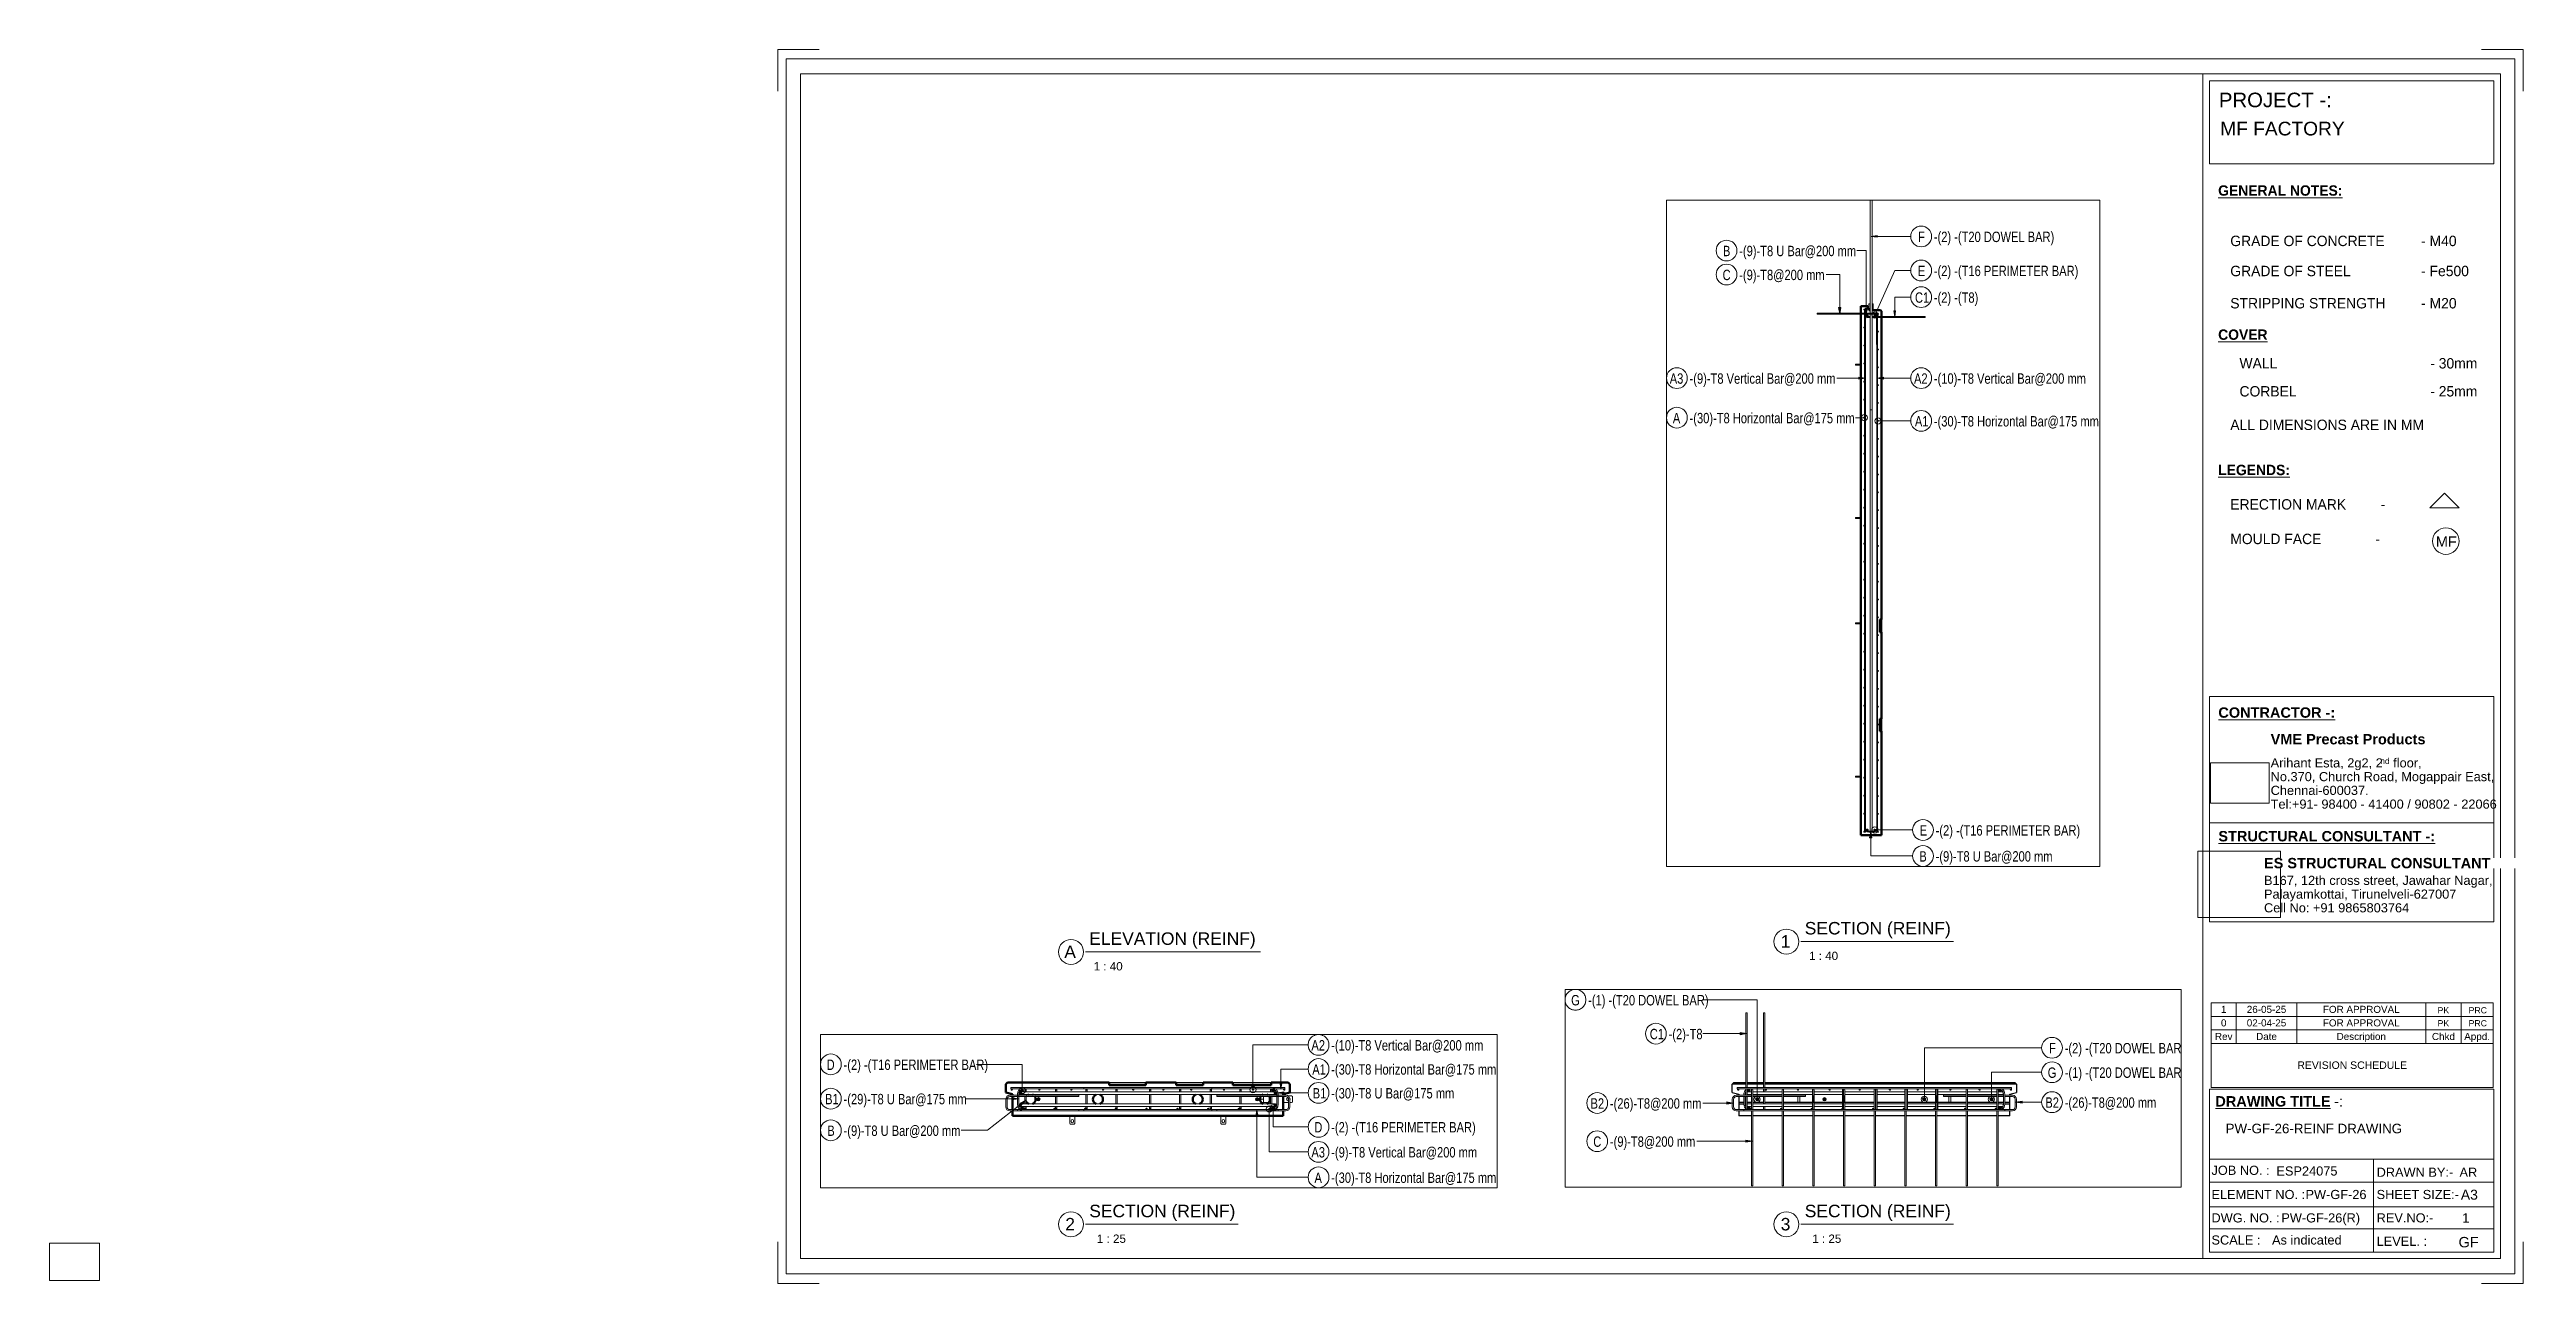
# Paper-space layout 'Layout1' of a CAD drawing. Header units: millimetres. Extents: x 0 to 596, y -1 to 296.
# The model-space entities are those that its viewports show. They can reach past a viewport. Long polylines and large blocks are cut down to what shows.
import ezdxf

# ---------------------------------------------------------------- set-up
doc = ezdxf.new("R2010")
doc.units = ezdxf.units.MM
for name, color, linetype, lineweight in [('A-DETL-THIN', 151, 'Continuous', 18), ('A-GENM', 13, 'Continuous', 18), ('A-WALL', 113, 'Continuous', 25), ('G-ANNO-SCHD', 231, 'Continuous', 9), ('G-ANNO-TEXT', 231, 'Continuous', 9), ('G-ANNO-TTLB', 6, 'Continuous', 9), ('G-ANNO-TTLB-MEDM', 33, 'Continuous', 9), ('G-ANNO-TTLB-THIN', 151, 'Continuous', 9), ('S-RBAR', 171, 'Continuous', 18), ('S-RBAR-IDEN', 171, 'Continuous', 9)]:
    doc.layers.add(name, color=color, linetype=linetype, lineweight=lineweight)
doc.layers.add('G-ANNO-NPLT', color=191, linetype='Continuous')
doc.styles.add('Arial_10', font='arial.ttf', dxfattribs={"height": 1.8})
doc.styles.add('Arial_11', font='arial.ttf', dxfattribs={"height": 1.7})
doc.styles.add('Arial_12', font='arial.ttf', dxfattribs={"height": 2})
doc.styles.add('Arial_13', font='arial.ttf', dxfattribs={"height": 3})
doc.styles.add('Arial_14', font='arial.ttf', dxfattribs={"height": 1.5})
doc.styles.add('Arial_2', font='arial.ttf', dxfattribs={"height": 3.5})
doc.styles.add('Arial_3', font='arial.ttf', dxfattribs={"height": 2.2})
doc.styles.add('Arial_4', font='arial.ttf', dxfattribs={"height": 2.4})
doc.styles.add('Arial_5', font='arial.ttf', dxfattribs={"height": 2.5})
doc.styles.add('Arial_6', font='arial.ttf', dxfattribs={"height": 1.42976})
doc.styles.add('Arial_7', font='arial.ttf', dxfattribs={"height": 2.25})
doc.styles.add('Arial_8', font='arial.ttf', dxfattribs={"height": 3.3})
doc.styles.add('Arial_9', font='arial.ttf', dxfattribs={"height": 2.3})
doc.styles.add('Arial_B', font='arialbd.ttf', dxfattribs={"height": 2.5})
doc.styles.add('Nirmala UI Semilight', font='NirmalaS.ttf', dxfattribs={"width": 0.8, "height": 100})
doc.styles.add('Nirmala UI Semilight_1', font='NirmalaS.ttf', dxfattribs={"width": 0.8, "height": 62.5})
doc.styles.add('Nirmala UI Semilight_2', font='NirmalaS.ttf', dxfattribs={"height": 2.5})
doc.styles.add('Nirmala UI Semilight_B', font='', dxfattribs={"height": 2.5})
doc.styles.get('Nirmala UI Semilight_B').set_extended_font_data('Nirmala UI Semilight', bold=True)
picture_1 = doc.add_image_def('image1.jpg', size_in_pixel=(996, 686))
picture_2 = doc.add_image_def('image2.jpg', size_in_pixel=(1600, 1280))

psp = doc.layouts.get("Layout1")

msp = doc.modelspace()

# ---------------------------------------------------------------- texts
at = {"layer": 'S-RBAR-IDEN', "attachment_point": 1}
for s, insert, char_height, width, style in [('G', (16507.28712, 18662.67294), 62.5, 57.7215, 'Nirmala UI Semilight_1'), ('-(1) -(T20 DOWEL BAR)', (16609.44994, 18662.67294), 62.5, 835.358375, 'Nirmala UI Semilight_1'), ('-(2)-T8', (17093.64994, 18459.02337), 62.5, 248.523125, 'Nirmala UI Semilight_1'), ('C1', (16980.28712, 18459.02337), 62.5, 84.978875, 'Nirmala UI Semilight_1'), ('A2', (14981.67743, 18391.27901), 62.5, 99.40925, 'Nirmala UI Semilight_1'), ('-(10)-T8 Vertical Bar@200 mm', (15101.04025, 18391.27901), 62.5, 1103.122, 'Nirmala UI Semilight_1'), ('-(2) -(T20 DOWEL BAR)', (19476.64386, 18374.03499), 62.5, 848.185375, 'Nirmala UI Semilight_1'), ('F', (19381.78103, 18374.03499), 62.5, 40.084375, 'Nirmala UI Semilight_1'), ('D', (12065.15934, 18274.30665), 62.5, 57.7215, 'Nirmala UI Semilight_1'), ('-(2) -(T16 PERIMETER BAR)', (12167.32216, 18274.30665), 62.5, 966.835125, 'Nirmala UI Semilight_1'), ('-(30)-T8 Horizontal Bar@175 mm', (15101.04025, 18246.27621), 62.5, 1208.94475, 'Nirmala UI Semilight_1'), ('A1', (14986.97743, 18246.27621), 62.5, 86.58225, 'Nirmala UI Semilight_1'), ('G', (19374.48103, 18226.72049), 62.5, 57.7215, 'Nirmala UI Semilight_1'), ('-(1) -(T20 DOWEL BAR)', (19476.64386, 18226.72049), 62.5, 835.358375, 'Nirmala UI Semilight_1'), ('-(30)-T8 U Bar@175 mm', (15101.04025, 18102.62748), 62.5, 886.666375, 'Nirmala UI Semilight_1'), ('B1', (14989.67743, 18102.62748), 62.5, 80.16875, 'Nirmala UI Semilight_1'), ('B1', (12055.95934, 18067.74897), 62.5, 80.16875, 'Nirmala UI Semilight_1'), ('-(29)-T8 U Bar@175 mm', (12167.32216, 18067.74897), 62.5, 886.666375, 'Nirmala UI Semilight_1'), ('-(26)-T8@200 mm', (19476.64386, 18046.72404), 62.5, 676.62425, 'Nirmala UI Semilight_1'), ('B2', (16623.78712, 18041.42773), 62.5, 92.99575, 'Nirmala UI Semilight_1'), ('-(26)-T8@200 mm', (16740.44994, 18041.42773), 62.5, 676.62425, 'Nirmala UI Semilight_1'), ('B2', (19359.98103, 18046.72404), 62.5, 92.99575, 'Nirmala UI Semilight_1'), ('D', (14998.87743, 17898.17838), 62.5, 57.7215, 'Nirmala UI Semilight_1'), ('-(2) -(T16 PERIMETER BAR)', (15101.04025, 17898.17838), 62.5, 966.835125, 'Nirmala UI Semilight_1'), ('B', (12069.15934, 17877.38443), 62.5, 48.10125, 'Nirmala UI Semilight_1'), ('-(9)-T8 U Bar@200 mm', (12167.32216, 17877.38443), 62.5, 856.20225, 'Nirmala UI Semilight_1'), ('C', (16640.28712, 17811.85153), 62.5, 52.911375, 'Nirmala UI Semilight_1'), ('-(9)-T8@200 mm', (16740.44994, 17811.85153), 62.5, 631.72975, 'Nirmala UI Semilight_1'), ('A3', (14981.67743, 17747.58233), 62.5, 99.40925, 'Nirmala UI Semilight_1'), ('-(9)-T8 Vertical Bar@200 mm', (15101.04025, 17747.58233), 62.5, 1071.0545, 'Nirmala UI Semilight_1'), ('-(30)-T8 Horizontal Bar@175 mm', (15101.04025, 17594.69188), 62.5, 1208.94475, 'Nirmala UI Semilight_1'), ('A', (15000.17743, 17594.69188), 62.5, 54.51475, 'Nirmala UI Semilight_1'), ('-(2) -(T20 DOWEL BAR)', (10023.22005, 4415.90485), 100, 1357.0966, 'Nirmala UI Semilight'), ('F', (9871.43954, 4415.90485), 100, 64.135, 'Nirmala UI Semilight'), ('-(9)-T8 U Bar@200 mm', (8149.90453, 4280.04891), 100, 1369.9236, 'Nirmala UI Semilight'), ('B', (7992.84402, 4280.04891), 100, 76.962, 'Nirmala UI Semilight'), ('-(2) -(T16 PERIMETER BAR)', (10023.22005, 4088.1815), 100, 1546.9362, 'Nirmala UI Semilight'), ('E', (9869.35954, 4088.1815), 100, 69.2658, 'Nirmala UI Semilight'), ('-(9)-T8@200 mm', (8149.90453, 4049.49696), 100, 1010.7676, 'Nirmala UI Semilight'), ('C', (7989.64402, 4049.49696), 100, 84.6582, 'Nirmala UI Semilight'), ('C1', (9841.83954, 3831.72449), 100, 135.9662, 'Nirmala UI Semilight'), ('-(2) -(T8)', (10023.22005, 3831.72449), 100, 513.08, 'Nirmala UI Semilight'), ('A3', (7480.95501, 3051.92089), 100, 159.0548, 'Nirmala UI Semilight'), ('-(9)-T8 Vertical Bar@200 mm', (7671.93552, 3051.92089), 100, 1713.6872, 'Nirmala UI Semilight'), ('A2', (9832.23954, 3051.92089), 100, 159.0548, 'Nirmala UI Semilight'), ('-(10)-T8 Vertical Bar@200 mm', (10023.22005, 3051.92089), 100, 1764.9952, 'Nirmala UI Semilight'), ('A', (7510.55501, 2671.28931), 100, 87.2236, 'Nirmala UI Semilight'), ('-(30)-T8 Horizontal Bar@175 mm', (7671.93552, 2671.28931), 100, 1934.3116, 'Nirmala UI Semilight'), ('A1', (9840.71954, 2640.25193), 100, 138.5316, 'Nirmala UI Semilight'), ('-(30)-T8 Horizontal Bar@175 mm', (10023.22005, 2640.25193), 100, 1934.3116, 'Nirmala UI Semilight'), ('-(2) -(T16 PERIMETER BAR)', (10040.63288, -1298.34219), 100, 1546.9362, 'Nirmala UI Semilight'), ('E', (9886.77237, -1298.34219), 100, 69.2658, 'Nirmala UI Semilight'), ('B', (9883.57237, -1548.58016), 100, 76.962, 'Nirmala UI Semilight'), ('-(9)-T8 U Bar@200 mm', (10040.63288, -1548.58016), 100, 1369.9236, 'Nirmala UI Semilight')]:
    msp.add_mtext(s, dxfattribs=dict(at, insert=insert, char_height=char_height, width=width, style=style))

# ---------------------------------------------------------------- blocks, each defined once
blk = doc.blocks.new('ES-Landscape-A3 - ES-Landscape-A3-502445-PW-GF-26-REINF DRAWING')
at = {"layer": 'G-ANNO-TTLB'}
for p, q in [((175.24, 296.27), (185.24, 296.27)), ((175.24, 296.27), (175.24, 286.27)), ((595.24, 296.27), (585.24, 296.27)), ((595.24, 296.27), (595.24, 286.27)), ((519.77, 140.54), (588.2, 140.54)), ((519.77, 86.33), (519.77, 140.54)), ((588.2, 86.33), (588.2, 140.54)), ((519.77, 110.14), (588.2, 110.14)), ((519.77, 6.78), (519.77, 46.03)), ((588.2, 6.78), (588.2, 46.03)), ((559.23, 29.2), (559.23, 6.78)), ((175.24, -0.73), (175.24, 9.27)), ((595.24, -0.73), (595.24, 9.27)), ((175.24, -0.73), (185.24, -0.73)), ((595.24, -0.73), (585.24, -0.73))]:
    blk.add_line(p, q, dxfattribs=at)
at = {"layer": 'G-ANNO-TTLB-MEDM'}
for p, q in [((180.73, 290.44), (180.73, 5.31)), ((180.73, 290.44), (589.79, 290.44)), ((518.17, 290.44), (518.17, 5.31)), ((519.77, 268.77), (519.77, 288.77)), ((519.77, 288.77), (588.2, 288.77)), ((588.2, 288.77), (588.2, 268.77)), ((589.79, 290.44), (589.79, 5.31)), ((588.2, 268.77), (519.77, 268.77)), ((519.77, 86.33), (588.2, 86.33)), ((519.77, 6.78), (588.2, 6.78)), ((180.73, 5.31), (589.79, 5.31))]:
    blk.add_line(p, q, dxfattribs=at)
at = {"layer": 'G-ANNO-TTLB-THIN'}
for p, q in [((177.29, 294.03), (177.29, 1.56)), ((593.23, 294.03), (177.29, 294.03)), ((593.23, 1.56), (593.23, 294.03)), ((519.77, 46.03), (588.2, 46.03)), ((519.77, 29.2), (588.2, 29.2)), ((519.77, 23.64), (588.2, 23.64)), ((519.77, 17.68), (588.2, 17.68)), ((519.77, 12.43), (588.2, 12.43)), ((177.29, 1.56), (593.23, 1.56))]:
    blk.add_line(p, q, dxfattribs=at)
at = {"layer": 'G-ANNO-TTLB', "insert": (534.5, 131.53), "char_height": 2.5, "width": 45.135, "attachment_point": 1, "style": 'Arial_B', "bg_fill": 3, "box_fill_scale": 0, "bg_fill_color": 256, "bg_fill_true_color": 3254780160, "bg_fill_transparency": 256}
blk.add_mtext('VME Precast Products', dxfattribs=at)
at = {"layer": 'G-ANNO-TTLB', "attachment_point": 1}
for s, insert, char_height, width, style in [('Arihant Esta, 2g2, 2', (534.5, 125.68), 2.2, 31.9873, 'Arial_3'), ('nd', (560.89, 125.72), 1.43, 2.7257, 'Arial_6'), (' floor,', (563.14, 125.68), 2.2, 9.1392, 'Arial_3'), ('No.370, Church Road, Mogappair East,', (534.5, 122.37), 2.2, 63.4135, 'Arial_3'), ('Tel:+91- 98400 - 41400 / 90802 - 22066 ', (534.5, 115.75), 2.2, 65.2574, 'Arial_3'), ('Chennai-600037.', (534.5, 119.06), 2.2, 27.6582, 'Arial_3'), ('Cell No: +91 9865803764', (532.9, 90.79), 2.2, 41.0464, 'Arial_3'), ('Palayamkottai, Tirunelveli-627007', (532.9, 94.09), 2.2, 54.4346, 'Arial_3'), ('JOB NO. :', (520.26, 27.61), 2.2, 16.5949, 'Arial_3'), ('DRAWN BY:-', (560, 27.14), 2.2, 21.7257, 'Arial_3'), ('ELEMENT NO. :', (520.26, 21.79), 2.2, 26.5359, 'Arial_3'), ('SHEET SIZE:-', (560, 21.79), 2.2, 23.2489, 'Arial_3'), ('DWG. NO. :', (520.26, 16.16), 2.2, 19.481, 'Arial_3'), ('REV.NO:-', (560, 16.16), 2.2, 16.0338, 'Arial_3'), ('SCALE :', (520.26, 10.84), 2.2, 13.8692, 'Arial_3'), ('LEVEL. :', (560, 10.53), 2.2, 14.3502, 'Arial_3')]:
    blk.add_mtext(s, dxfattribs=dict(at, insert=insert, char_height=char_height, width=width, style=style))
at = {"layer": 'G-ANNO-TTLB'}
image = blk.add_image(picture_1, insert=(520, 114.84), size_in_units=(14.11, 9.72), dxfattribs=at)
image.dxf.flags = 7
image = blk.add_image(picture_2, insert=(516.95, 87.39), size_in_units=(19.92, 15.93), dxfattribs=at)
image.dxf.flags = 7
at = {"layer": 'G-ANNO-TTLB', "attachment_point": 1, "bg_fill": 3, "box_fill_scale": 0, "bg_fill_color": 256, "bg_fill_true_color": 3254780160, "bg_fill_transparency": 256}
for s, insert, char_height, width, style in [('PROJECT -:', (522.05, 285.89), 3.5, 33.3502, 'Arial_2'), ('\\LCONTRACTOR -:', (521.92, 137.94), 2.5, 33.9114, 'Arial_B'), ('\\LSTRUCTURAL CONSULTANT -:', (521.92, 108.18), 2.5, 62.8523, 'Arial_B'), ('ES STRUCTURAL CONSULTANT', (532.9, 101.7), 2.5, 65.6582, 'Arial_B'), ('\\LDRAWING TITLE', (521.19, 44.36), 2.5, 33.4304, 'Arial_B'), ('A3', (580.27, 21.84), 2.4, 4.9705, 'Arial_4')]:
    blk.add_mtext(s, dxfattribs=dict(at, insert=insert, char_height=char_height, width=width, style=style))
at = {"layer": 'G-ANNO-TTLB', "insert": (532.9, 97.4), "char_height": 2.2, "width": 65.1772, "attachment_point": 1, "style": 'Arial_3'}
blk.add_mtext('B167, 12th cross street, Jawahar Nagar,', dxfattribs=at)
at = {"layer": 'G-ANNO-TTLB', "insert": (548.78, 44.36), "char_height": 2.5, "width": 1.2025, "attachment_point": 1, "style": 'Arial_B', "bg_fill": 3, "box_fill_scale": 0, "bg_fill_color": 256, "bg_fill_true_color": 3254780160, "bg_fill_transparency": 256}
blk.add_mtext('\\fArial|b1|i0|c0|p34|; ', dxfattribs=at)
at = {"layer": 'G-ANNO-TTLB', "insert": (549.77, 44.36), "char_height": 2.5, "width": 2.6456, "attachment_point": 1, "style": 'Arial_5', "bg_fill": 3, "box_fill_scale": 0, "bg_fill_color": 256, "bg_fill_true_color": 3254780160, "bg_fill_transparency": 256}
blk.add_mtext('-:', dxfattribs=at)
blk = doc.blocks.new('Viewport - M_View Title-1040-PW-GF-26-REINF DRAWING')
at = {"layer": 'G-ANNO-TTLB'}
for start, end in [(360, 180), (180, 0)]:
    blk.add_arc((-3.5, 0), 3, start, end, dxfattribs=at)
blk = doc.blocks.new('RR spread anchor face based - RR-SA-2_5-150-1726819-Elevation Right Copy 1')
at = {"layer": 'A-GENM'}
for p, q in [((17885.43, 3140), (17890.43, 3140)), ((17885.43, 3140), (17885.43, 3130)), ((17890.43, 3140), (17935.43, 3140)), ((17890.43, 3140), (17890.43, 3130)), ((17890.43, 3130), (17885.43, 3130)), ((17935.43, 3130), (17890.43, 3130))]:
    blk.add_line(p, q, dxfattribs=at)
blk = doc.blocks.new('RR spread anchor face based - RR-SA-4_0-180-1726831-Elevation Right Copy 1')
at = {"layer": 'A-GENM'}
for p, q in [((18017.93, 3722.78), (18015.43, 3717.78)), ((18025.43, 3722.78), (18017.93, 3722.78)), ((18052.93, 3722.78), (18045.43, 3722.78)), ((18055.43, 3717.78), (18052.93, 3722.78)), ((18015.43, 3717.78), (18015.43, 3660.2)), ((18055.43, 3660), (18055.43, 3717.78))]:
    blk.add_line(p, q, dxfattribs=at)
blk = doc.blocks.new('RR spread anchor face based - RR-SA-2_5-150-1726819-Elevation Top Copy 1')
at = {"layer": 'A-GENM'}
for p, q in [((2993.81, 17935.43), (2993.81, 17890.43)), ((3023.81, 17890.43), (3023.81, 17935.43)), ((3001.81, 17900.93), (3001.81, 17906.93)), ((3015.81, 17906.93), (3015.81, 17900.93)), ((2993.81, 17890.43), (2996.31, 17885.43)), ((3021.31, 17885.43), (3023.81, 17890.43)), ((2996.31, 17885.43), (3021.31, 17885.43))]:
    blk.add_line(p, q, dxfattribs=at)
for centre, start, end in [((3008.81, 17906.93), 0, 180), ((3008.81, 17900.93), 180, 0)]:
    blk.add_arc(centre, 7, start, end, dxfattribs=at)
blk = doc.blocks.new('RR spread anchor face based - RR-SA-3_0-200-1726827-Elevation Top Copy 1')
at = {"layer": 'A-GENM'}
for p, q in [((4158.81, 18051.43), (4158.81, 18035.43)), ((4158.81, 18051.43), (4158.81, 18035.47)), ((4328.81, 18055.43), (4307.83, 18055.43)), ((4333.81, 18052.93), (4328.81, 18055.43)), ((4333.81, 18017.93), (4333.81, 18052.93)), ((4307.51, 18044.43), (4307.9, 18044.43)), ((4138.91, 18035.43), (4158.81, 18035.43)), ((4158.81, 18035.43), (4158.81, 18015.43)), ((4158.81, 18035.4), (4158.81, 18015.43)), ((4310.81, 18026.43), (4307.51, 18026.43)), ((4328.81, 18015.43), (4333.81, 18017.93)), ((4158.81, 18015.43), (4147, 18015.43)), ((4158.81, 18015.43), (4190.62, 18015.43)), ((4278.81, 18015.43), (4310.81, 18015.43)), ((4318.81, 18015.43), (4328.81, 18015.43))]:
    blk.add_line(p, q, dxfattribs=at)
for centre, start, end in [((4307.51, 18035.43), 90, 270), ((4311.51, 18035.43), 324.81675, 43.77435)]:
    blk.add_arc(centre, 9, start, end, dxfattribs=at)
blk = doc.blocks.new('RR spread anchor face based - RR-SA-4_0-180-1726831-Elevation Top Copy 1 Copy 1')
at = {"layer": 'A-GENM'}
for p, q in [((3002.81, 18017.93), (3002.81, 18051.43)), ((3014.81, 18051.43), (3014.81, 18017.93)), ((3002.81, 18015.43), (3002.81, 18017.93)), ((3002.81, 18017.93), (3014.81, 18017.93)), ((3014.81, 18017.93), (3014.81, 18015.43)), ((3014.81, 18015.43), (3002.81, 18015.43))]:
    blk.add_line(p, q, dxfattribs=at)
blk = doc.blocks.new('M_Rebar Tag_rfa Dimension - DOT 1_5-793931-Elevation Right Copy 1')
at = {"layer": 'S-RBAR-IDEN'}
blk.add_circle((18517.5, 2594.17), 100, dxfattribs=at)
blk = doc.blocks.new('M_Rebar Tag_rfa MARK - ARROW-794226-Elevation Right Copy 1')
at = {"layer": 'S-RBAR-IDEN'}
blk.add_circle((18517.5, 3785.64), 100, dxfattribs=at)
blk = doc.blocks.new('M_Rebar Tag_rfa Dimension - ARROW-793927-Elevation Right Copy 1')
at = {"layer": 'S-RBAR-IDEN'}
blk.add_circle((16644.19, 4003.42), 100, dxfattribs=at)
blk = doc.blocks.new('M_Rebar Tag_rfa MARK - DOT 1_5-794230-Elevation Right Copy 1')
at = {"layer": 'S-RBAR-IDEN'}
blk.add_circle((18517.5, 4042.1), 100, dxfattribs=at)
blk = doc.blocks.new('M_Rebar Tag_rfa Dimension - ARROW-793927-Elevation Top Copy 1')
at = {"layer": 'S-RBAR-IDEN'}
blk.add_circle((4490.83, 18217.48), 62.5, dxfattribs=at)
blk = doc.blocks.new('M_Rebar Tag_rfa MARK - DOT 1_5-794230-Elevation Top Copy 1')
at = {"layer": 'S-RBAR-IDEN'}
blk.add_circle((4490.83, 17869.38), 62.5, dxfattribs=at)
blk = doc.blocks.new('M_Rebar Tag_rfa Dimension - DOT 1_5-793931-Elevation Top Copy 1')
at = {"layer": 'S-RBAR-IDEN'}
blk.add_circle((4490.83, 18362.48), 62.5, dxfattribs=at)
blk = doc.blocks.new('M_Rebar Tag_rfa Dimension - ARROW-793927-Elevation Top Copy 1 Copy 1')
at = {"layer": 'S-RBAR-IDEN'}
blk.add_circle((1796.51, 18012.63), 62.5, dxfattribs=at)
blk = doc.blocks.new('M_Rebar Tag_rfa MARK - DOT 1_5-794230-Elevation Top Copy 1 Copy 1')
at = {"layer": 'S-RBAR-IDEN'}
blk.add_circle((1665.51, 18633.87), 62.5, dxfattribs=at)

# ---------------------------------------------------------------- hatches: boundary and pattern name
at = {"layer": 'S-RBAR'}
h = msp.add_hatch(color=256, dxfattribs=at)
edge = h.paths.add_edge_path()
edge.add_arc((13178.88578, 18093.4305), 4, 0, 360)
for points in [[(13177.64972, 18089.62628), (13182.12185, 18091.07936), (13182.12185, 18095.78164), (13177.64972, 18097.23473), (13174.88578, 18093.4305)], [(13261.28834, 18089.62628), (13265.76048, 18091.07936), (13265.76048, 18095.78164), (13261.28834, 18097.23473), (13258.52441, 18093.4305)], [(13344.42749, 18089.62628), (13348.89963, 18091.07936), (13348.89963, 18095.78164), (13344.42749, 18097.23473), (13341.66356, 18093.4305)], [(13445.84725, 18089.62628), (13450.31939, 18091.07936), (13450.31939, 18095.78164), (13445.84725, 18097.23473), (13443.08332, 18093.4305)], [(13536.20527, 18089.62628), (13540.67741, 18091.07936), (13540.67741, 18095.78164), (13536.20527, 18097.23473), (13533.44134, 18093.4305)], [(13627.90616, 18089.62628), (13632.3783, 18091.07936), (13632.3783, 18095.78164), (13627.90616, 18097.23473), (13625.14223, 18093.4305)], [(13726.73305, 18089.62628), (13731.20518, 18091.07936), (13731.20518, 18095.78164), (13726.73305, 18097.23473), (13723.96912, 18093.4305)], [(13808.71507, 18089.62628), (13813.18721, 18091.07936), (13813.18721, 18095.78164), (13808.71507, 18097.23473), (13805.95114, 18093.4305)], [(13908.51083, 18089.62628), (13912.98296, 18091.07936), (13912.98296, 18095.78164), (13908.51083, 18097.23473), (13905.74689, 18093.4305)], [(14009.52398, 18089.62628), (14013.99611, 18091.07936), (14013.99611, 18095.78164), (14009.52398, 18097.23473), (14006.76005, 18093.4305)], [(14090.2886, 18089.62628), (14094.76074, 18091.07936), (14094.76074, 18095.78164), (14090.2886, 18097.23473), (14087.52467, 18093.4305)], [(14191.58289, 18089.62628), (14196.05502, 18091.07936), (14196.05502, 18095.78164), (14191.58289, 18097.23473), (14188.81895, 18093.4305)], [(14257.69138, 18089.62628), (14262.16352, 18091.07936), (14262.16352, 18095.78164), (14257.69138, 18097.23473), (14254.92745, 18093.4305), (14257.36653, 18090.07339)], [(14374.89179, 18089.62628), (14379.36393, 18091.07936), (14379.36393, 18095.78164), (14374.89179, 18097.23473), (14372.12786, 18093.4305)], [(14453.84416, 18089.62628), (14458.3163, 18091.07936), (14458.3163, 18095.78164), (14453.84416, 18097.23473), (14451.08023, 18093.4305)], [(14553.2007, 18089.62628), (14557.67284, 18091.07936), (14557.67284, 18095.78164), (14553.2007, 18097.23473), (14550.43677, 18093.4305)], [(14629.37194, 18089.62628), (14633.84407, 18091.07936), (14633.84407, 18095.78164), (14629.37194, 18097.23473), (14626.60801, 18093.4305)], [(14737.75961, 18089.62628), (14742.23175, 18091.07936), (14742.23175, 18095.78164), (14737.75961, 18097.23473), (14734.99568, 18093.4305)], [(14817.39972, 18089.62628), (14821.87185, 18091.07936), (14821.87185, 18095.78164), (14817.39972, 18097.23473), (14814.63578, 18093.4305)], [(17511.3775, 18089.62628), (17515.84963, 18091.07936), (17515.84963, 18095.78164), (17511.3775, 18097.23473), (17508.61356, 18093.4305)], [(17678.15527, 18089.62628), (17682.62741, 18091.07936), (17682.62741, 18095.78164), (17678.15527, 18097.23473), (17675.39134, 18093.4305)], [(17869.93305, 18089.62628), (17874.40519, 18091.07936), (17874.40519, 18095.78164), (17869.93305, 18097.23473), (17867.16912, 18093.4305)], [(18060.46083, 18089.62628), (18064.93297, 18091.07936), (18064.93297, 18095.78164), (18060.46083, 18097.23473), (18057.6969, 18093.4305)], [(18242.23861, 18089.62628), (18246.71074, 18091.07936), (18246.71074, 18095.78164), (18242.23861, 18097.23473), (18239.47468, 18093.4305)], [(18424.01639, 18089.62628), (18428.48852, 18091.07936), (18428.48852, 18095.78164), (18424.01639, 18097.23473), (18421.25245, 18093.4305)], [(18591.41916, 18089.62628), (18595.8913, 18091.07936), (18595.8913, 18095.78164), (18591.41916, 18097.23473), (18588.65523, 18093.4305)], [(18787.57194, 18089.62628), (18792.04408, 18091.07936), (18792.04408, 18095.78164), (18787.57194, 18097.23473), (18784.80801, 18093.4305)], [(18963.09972, 18089.62628), (18967.57185, 18091.07936), (18967.57185, 18095.78164), (18963.09972, 18097.23473), (18960.33579, 18093.4305)], [(19151.1275, 18089.62628), (19155.59963, 18091.07936), (19155.59963, 18095.78164), (19151.1275, 18097.23473), (19148.36356, 18093.4305)], [(13245.11104, 18080.22275), (13249.43939, 18085.65033), (13247.89462, 18092.41842), (13241.63997, 18095.4305), (13235.38532, 18092.41842), (13233.84055, 18085.65033), (13238.1689, 18080.22275)], [(14752.3816, 18079.4305), (14758.63625, 18082.44258), (14760.18102, 18089.21067), (14755.85267, 18094.63825), (14748.91053, 18094.63825), (14744.58217, 18089.21067), (14746.12694, 18082.44258), (14752.35209, 18079.44471)], [(17578.83882, 18080.22275), (17583.16718, 18085.65033), (17581.6224, 18092.41842), (17575.36775, 18095.4305), (17569.1131, 18092.41842), (17567.56833, 18085.65033), (17571.89668, 18080.22275)], [(19086.10938, 18079.4305), (19092.36403, 18082.44258), (19093.9088, 18089.21067), (19089.58045, 18094.63825), (19082.63831, 18094.63825), (19078.30995, 18089.21067), (19079.85472, 18082.44258)], [(13229.27311, 18063.38019), (13235.52776, 18066.39227), (13237.07253, 18073.16036), (13232.74418, 18078.58794), (13225.80204, 18078.58794), (13221.68898, 18073.43033), (13221.72616, 18072.05421), (13223.01846, 18066.39227), (13224.92297, 18065.47511)], [(14766.00711, 18063.38019), (14772.26176, 18066.39227), (14773.58088, 18073.44332), (14769.47818, 18078.58794), (14762.53604, 18078.58794), (14758.20768, 18073.16036), (14759.75246, 18066.39227)], [(13339.81329, 18025.4305), (13346.88436, 18028.35943), (13349.81329, 18035.4305), (13346.88436, 18042.50157), (13339.81329, 18045.4305), (13332.74222, 18042.50157), (13329.81329, 18035.4305), (13332.74222, 18028.35943)], [(14655.45828, 18025.4305), (14662.52935, 18028.35943), (14665.45828, 18035.4305), (14662.52935, 18042.50157), (14655.15815, 18045.30618), (14648.38721, 18042.50157), (14645.45828, 18035.4305), (14648.38721, 18028.35943), (14655.15815, 18025.55482)], [(17626.36356, 18025.4305), (17633.43463, 18028.35943), (17636.36356, 18035.4305), (17633.43463, 18042.50157), (17626.36356, 18045.4305), (17619.2925, 18042.50157), (17616.44181, 18035.2416), (17619.2925, 18028.35943)], [(18031.36356, 18025.4305), (18038.43463, 18028.35943), (18041.36356, 18035.4305), (18038.43463, 18042.50157), (18031.36356, 18045.4305), (18024.2925, 18042.50157), (18021.36356, 18035.4305), (18024.2925, 18028.35943)], [(18631.36356, 18025.4305), (18638.43463, 18028.35943), (18641.36356, 18035.4305), (18638.43463, 18042.50157), (18631.36356, 18045.4305), (18624.2925, 18042.50157), (18621.36356, 18035.4305), (18624.2925, 18028.35943)], [(19036.36356, 18025.4305), (19043.43463, 18028.35943), (19046.36356, 18035.4305), (19043.43463, 18042.50157), (19036.36356, 18045.4305), (19029.2925, 18042.50157), (19026.44181, 18035.2416), (19029.2925, 18028.35943)], [(13229.27311, 17991.55017), (13235.52776, 17994.56226), (13237.07253, 18001.33034), (13232.74418, 18006.75792), (13225.80204, 18006.75792), (13221.47369, 18001.33034), (13223.01846, 17994.56226), (13226.25614, 17993.00307)], [(14766.00711, 17991.55017), (14772.26176, 17994.56226), (14773.80653, 18001.33034), (14769.47818, 18006.75792), (14762.53604, 18006.75792), (14758.20768, 18001.33034), (14759.75246, 17994.56226)], [(13245.11104, 17976.47263), (13249.43939, 17981.90021), (13247.89462, 17988.6683), (13241.63997, 17991.68038), (13235.38532, 17988.6683), (13233.84055, 17981.90021), (13238.1689, 17976.47263)], [(14752.3816, 17975.68038), (14758.63625, 17978.69246), (14760.18102, 17985.46055), (14755.85267, 17990.88813), (14748.91053, 17990.88813), (14744.58217, 17985.46055), (14746.12694, 17978.69246)], [(17578.83882, 17976.47263), (17583.16718, 17981.90021), (17581.6224, 17988.6683), (17575.36775, 17991.68038), (17569.1131, 17988.6683), (17567.56833, 17981.90021), (17571.89668, 17976.47263)], [(19086.10938, 17975.68038), (19092.36403, 17978.69246), (19093.9088, 17985.46055), (19089.58045, 17990.88813), (19082.63831, 17990.88813), (19078.30995, 17985.46055), (19079.85472, 17978.69246)], [(13254.96815, 17973.62628), (13257.73209, 17977.4305), (13254.96815, 17981.23473), (13250.49602, 17979.78164), (13250.49602, 17975.07936)], [(13261.28834, 17973.62628), (13265.76048, 17975.07936), (13265.76048, 17979.78164), (13261.28834, 17981.23473), (13258.52441, 17977.4305)], [(13438.01074, 17973.62628), (13440.77467, 17977.4305), (13438.01074, 17981.23473), (13433.5386, 17979.78164), (13433.5386, 17975.07936)], [(13445.84725, 17973.62628), (13450.31939, 17975.07936), (13450.31939, 17979.78164), (13445.84725, 17981.23473), (13443.08332, 17977.4305)], [(13622.61582, 17973.62628), (13625.37975, 17977.4305), (13622.61582, 17981.23473), (13618.14368, 17979.78164), (13618.14368, 17975.07936)], [(13627.90616, 17973.62628), (13632.3783, 17975.07936), (13632.3783, 17979.78164), (13627.90616, 17981.23473), (13625.14223, 17977.4305)], [(13807.2209, 17973.62628), (13809.98484, 17977.4305), (13807.2209, 17981.23473), (13802.74877, 17979.78164), (13802.74877, 17975.07936)], [(13808.71507, 17973.62628), (13813.18721, 17975.07936), (13813.18721, 17979.78164), (13808.71507, 17981.23473), (13805.95114, 17977.4305)], [(13991.82599, 17973.62628), (13994.58992, 17977.4305), (13991.82599, 17981.23473), (13987.35385, 17979.78164), (13987.35385, 17975.07936)], [(14009.52398, 17973.62628), (14013.99611, 17975.07936), (14013.99611, 17979.78164), (14009.52398, 17981.23473), (14006.76005, 17977.4305)], [(14176.43107, 17973.62628), (14179.195, 17977.4305), (14176.43107, 17981.23473), (14171.95894, 17979.78164), (14171.95894, 17975.07936)], [(14191.58289, 17973.62628), (14196.05502, 17975.07936), (14196.05502, 17979.78164), (14191.58289, 17981.23473), (14188.81895, 17977.4305)], [(14361.03616, 17973.62628), (14363.80009, 17977.4305), (14361.03616, 17981.23473), (14356.56402, 17979.78164), (14356.81444, 17974.998)], [(14374.89179, 17973.62628), (14379.36393, 17975.07936), (14379.36393, 17979.78164), (14374.89179, 17981.23473), (14372.12786, 17977.4305)], [(14545.64124, 17973.62628), (14548.40517, 17977.4305), (14545.64124, 17981.23473), (14541.1691, 17979.78164), (14541.1691, 17975.07936)], [(14553.2007, 17973.62628), (14557.67284, 17975.07936), (14557.67284, 17979.78164), (14553.2007, 17981.23473), (14550.43677, 17977.4305)], [(14730.24632, 17973.62628), (14733.01025, 17977.4305), (14730.24632, 17981.23473), (14725.77419, 17979.78164), (14725.77419, 17975.07936)], [(14737.75961, 17973.62628), (14742.23175, 17975.07936), (14742.23175, 17979.78164), (14737.75961, 17981.23473), (14734.99568, 17977.4305)], [(17588.69593, 17973.62628), (17591.45987, 17977.4305), (17588.69593, 17981.23473), (17584.2238, 17979.78164), (17584.2238, 17975.07936)], [(17771.73852, 17973.62628), (17774.50245, 17977.4305), (17771.73852, 17981.23473), (17767.26638, 17979.78164), (17767.26638, 17975.07936)], [(17956.3436, 17973.62628), (17959.10753, 17977.4305), (17956.3436, 17981.23473), (17951.87147, 17979.78164), (17951.87147, 17975.07936)], [(18140.94868, 17973.62628), (18143.71262, 17977.4305), (18140.94868, 17981.23473), (18136.47655, 17979.78164), (18136.47655, 17975.07936)], [(18325.55377, 17973.62628), (18328.3177, 17977.4305), (18325.55377, 17981.23473), (18321.08163, 17979.78164), (18321.08163, 17975.07936), (18324.2166, 17974.06075)], [(18510.15885, 17973.62628), (18512.92278, 17977.4305), (18510.15885, 17981.23473), (18505.68672, 17979.78164), (18505.68672, 17975.07936)], [(18694.76394, 17973.62628), (18697.52787, 17977.4305), (18694.76394, 17981.23473), (18690.2918, 17979.78164), (18690.2918, 17975.07936)], [(18879.36902, 17973.62628), (18882.13295, 17977.4305), (18879.36902, 17981.23473), (18874.89688, 17979.78164), (18874.89688, 17975.07936)], [(19063.9741, 17973.62628), (19066.73803, 17977.4305), (19063.9741, 17981.23473), (19059.50197, 17979.78164), (19059.50197, 17975.07936)], [(9352.93624, 3662), (9356.93624, 3666), (9352.93624, 3670), (9348.93624, 3666)], [(9484.93624, 3622), (9488.93624, 3626), (9484.93624, 3630), (9480.93624, 3626), (9481.77018, 3625.16606)], [(9385.52805, 3601.89155), (9391.05591, 3609.5), (9385.52805, 3617.10845), (9376.58378, 3614.20228), (9376.58378, 3604.79772)], [(9457.35807, 3601.89155), (9462.88593, 3609.5), (9457.35807, 3617.10845), (9448.41379, 3614.20228), (9448.41379, 3604.79772)], [(9352.93624, 3488.65517), (9356.93624, 3492.65517), (9352.93624, 3496.65517), (9348.93624, 3492.65517)], [(9484.93624, 3450.03448), (9488.93624, 3454.03448), (9484.93624, 3458.03448), (9480.93624, 3454.03448)], [(9352.93624, 3315.31034), (9356.93624, 3319.31034), (9352.93624, 3323.31034), (9348.93624, 3319.31034)], [(9484.93624, 3278.06897), (9488.93624, 3282.06897), (9484.93624, 3286.06897), (9480.93624, 3282.06897)], [(9352.93624, 3141.96552), (9356.83921, 3146.06255), (9352.93624, 3149.96552), (9348.93624, 3145.96552)], [(9484.93624, 3106.10345), (9488.93624, 3110.10345), (9484.93624, 3114.10345), (9480.93624, 3110.10345)], [(9352.93624, 2968.62069), (9356.93624, 2972.62069), (9352.93624, 2976.62069), (9348.93624, 2972.62069)], [(9484.93624, 2934.13793), (9488.93624, 2938.13793), (9484.93624, 2942.13793), (9480.93624, 2938.13793)], [(9352.93624, 2795.27586), (9356.93624, 2799.27586), (9352.93624, 2803.27586), (9348.93624, 2799.27586)], [(9484.93624, 2762.17241), (9488.93624, 2766.17241), (9484.93624, 2770.17241), (9480.93624, 2766.17241), (9484.32892, 2762.77974)], [(9352.93624, 2621.93103), (9356.93624, 2625.93103), (9352.93624, 2629.93103), (9348.93624, 2625.93103)], [(9484.93624, 2590.2069), (9488.93624, 2594.2069), (9484.93624, 2598.2069), (9480.93624, 2594.2069)], [(9352.93624, 2448.58621), (9356.93624, 2452.58621), (9352.93624, 2456.58621), (9348.93624, 2452.58621)], [(9484.93624, 2418.24138), (9488.93624, 2422.24138), (9484.93624, 2426.24138), (9480.93624, 2422.24138)], [(9352.93624, 2275.24138), (9356.93624, 2279.24138), (9352.93624, 2283.24138), (9348.93624, 2279.24138)], [(9484.93624, 2246.27586), (9488.93624, 2250.27586), (9484.93624, 2254.27586), (9480.93624, 2250.27586)], [(9352.93624, 2101.89655), (9356.93624, 2105.89655), (9352.93624, 2109.89655), (9348.93624, 2105.89655)], [(9484.93624, 2074.31034), (9488.93624, 2078.31034), (9484.93624, 2082.31034), (9480.93624, 2078.31034)], [(9352.93624, 1928.55172), (9356.93624, 1932.55172), (9352.93624, 1936.55172), (9348.93624, 1932.55172)], [(9484.93624, 1902.34483), (9488.93624, 1906.34483), (9484.93624, 1910.34483), (9480.93624, 1906.34483)], [(9352.93624, 1755.2069), (9356.93624, 1759.2069), (9352.93624, 1763.2069), (9348.93624, 1759.2069)], [(9484.93624, 1730.37931), (9488.93624, 1734.37931), (9484.93624, 1738.37931), (9480.93624, 1734.37931)], [(9352.93624, 1581.86207), (9356.93624, 1585.86207), (9352.93624, 1589.86207), (9348.93624, 1585.86207)], [(9484.93624, 1558.41379), (9488.93624, 1562.41379), (9484.93624, 1566.41379), (9480.93624, 1562.41379)], [(9352.93624, 1408.51724), (9356.93624, 1412.51724), (9352.93624, 1416.51724), (9348.93624, 1412.51724)], [(9484.93624, 1386.44828), (9488.93624, 1390.44828), (9484.93624, 1394.44828), (9480.93624, 1390.44828)], [(9352.93624, 1235.17241), (9356.93624, 1239.17241), (9352.93624, 1243.17241), (9348.93624, 1239.17241)], [(9484.93624, 1214.48276), (9488.93624, 1218.48276), (9484.93624, 1222.48276), (9480.93624, 1218.48276)], [(9352.93624, 1061.82759), (9356.93624, 1065.82759), (9352.93624, 1069.82759), (9348.93624, 1065.82759)], [(9484.93624, 1042.51724), (9488.93624, 1046.51724), (9484.93624, 1050.51724), (9480.93624, 1046.51724)], [(9352.93624, 888.48276), (9356.93624, 892.48276), (9352.93624, 896.48276), (9348.93624, 892.48276)], [(9484.93624, 870.55172), (9488.93624, 874.55172), (9484.93624, 878.55172), (9480.93624, 874.55172)], [(9352.93624, 715.13793), (9356.93624, 719.13793), (9352.93624, 723.13793), (9348.93624, 719.13793)], [(9484.93624, 698.58621), (9488.93624, 702.58621), (9484.93624, 706.58621), (9480.93624, 702.58621)], [(9352.93624, 541.7931), (9356.93624, 545.7931), (9352.93624, 549.7931), (9348.93624, 545.7931)], [(9484.93624, 526.62069), (9488.93624, 530.62069), (9484.93624, 534.62069), (9480.93624, 530.62069)], [(9352.93624, 368.44828), (9356.93624, 372.44828), (9352.93624, 376.44828), (9348.93624, 372.44828)], [(9484.93624, 354.65517), (9488.93624, 358.65517), (9484.93624, 362.65517), (9480.93624, 358.65517)], [(9352.93624, 195.10345), (9356.93624, 199.10345), (9352.93624, 203.10345), (9348.93624, 199.10345)], [(9484.93624, 182.68966), (9488.93624, 186.68966), (9484.93624, 190.68966), (9480.93624, 186.68966)], [(9352.93624, 21.75862), (9356.93624, 25.75862), (9352.93624, 29.75862), (9348.93624, 25.75862)], [(9484.93624, 10.72414), (9488.93624, 14.72414), (9484.93624, 18.72414), (9480.93624, 14.72414)], [(9352.93624, -151.58621), (9356.93624, -147.58621), (9352.93624, -143.58621), (9348.93624, -147.58621)], [(9484.93624, -161.24138), (9488.93624, -157.24138), (9484.93624, -153.24138), (9480.93624, -157.24138)], [(9352.93624, -324.93103), (9356.93624, -320.93103), (9352.93624, -316.93103), (9348.93624, -320.93103)], [(9484.93624, -333.2069), (9488.93624, -329.2069), (9484.93624, -325.2069), (9480.93624, -329.2069)], [(9352.93624, -498.27586), (9356.93624, -494.27586), (9352.93624, -490.27586), (9348.93624, -494.27586), (9349.78452, -495.12414)], [(9484.93624, -505.17241), (9488.93624, -501.17241), (9484.93624, -497.17241), (9480.93624, -501.17241)], [(9352.93624, -671.62069), (9356.93624, -667.62069), (9352.93624, -663.62069), (9348.93624, -667.62069)], [(9484.93624, -677.13793), (9488.93624, -673.13793), (9484.93624, -669.13793), (9480.93624, -673.13793)], [(9352.93624, -844.96552), (9356.93624, -840.96552), (9352.93624, -836.96552), (9348.93624, -840.96552)], [(9484.93624, -849.10345), (9488.93624, -845.10345), (9484.93624, -841.10345), (9480.93624, -845.10345)], [(9352.93624, -1018.31034), (9356.93624, -1014.31034), (9352.93624, -1010.31034), (9348.93624, -1014.31034)], [(9484.93624, -1021.06897), (9488.93624, -1017.06897), (9484.93624, -1013.06897), (9480.93624, -1017.06897)], [(9352.93624, -1191.65517), (9356.93624, -1187.65517), (9352.93624, -1183.65517), (9348.93624, -1187.65517)], [(9484.93624, -1193.03448), (9488.93624, -1189.03448), (9484.93624, -1185.03448), (9480.93624, -1189.03448)], [(9380.58378, -1352.10845), (9389.52805, -1349.20228), (9389.52805, -1339.79772), (9380.58378, -1336.89155), (9375.05591, -1344.5)], [(9452.41379, -1352.10845), (9461.35807, -1349.20228), (9461.35807, -1339.79772), (9452.41379, -1336.89155), (9446.88593, -1344.5)], [(9352.93624, -1365), (9356.93624, -1361), (9352.93624, -1357), (9348.93624, -1361)], [(9484.93624, -1365), (9488.93624, -1361), (9484.93624, -1357), (9480.93624, -1361)]]:
    msp.add_hatch(color=256, dxfattribs=at).paths.add_polyline_path(points)
h = msp.add_hatch(color=256, dxfattribs=at)
edge = h.paths.add_edge_path()
edge.add_arc((13262.52441, 18093.4305), 4, 0, 360)
h = msp.add_hatch(color=256, dxfattribs=at)
edge = h.paths.add_edge_path()
edge.add_arc((13345.66356, 18093.4305), 4, 0, 360)
h = msp.add_hatch(color=256, dxfattribs=at)
edge = h.paths.add_edge_path()
edge.add_arc((13447.08332, 18093.4305), 4, 0, 360)
h = msp.add_hatch(color=256, dxfattribs=at)
edge = h.paths.add_edge_path()
edge.add_arc((13537.44134, 18093.4305), 4, 0, 360)
h = msp.add_hatch(color=256, dxfattribs=at)
edge = h.paths.add_edge_path()
edge.add_arc((13629.14223, 18093.4305), 4, 0, 360)
h = msp.add_hatch(color=256, dxfattribs=at)
edge = h.paths.add_edge_path()
edge.add_arc((13727.96912, 18093.4305), 4, 0, 360)
h = msp.add_hatch(color=256, dxfattribs=at)
edge = h.paths.add_edge_path()
edge.add_arc((13809.95114, 18093.4305), 4, 0, 360)
h = msp.add_hatch(color=256, dxfattribs=at)
edge = h.paths.add_edge_path()
edge.add_arc((13909.74689, 18093.4305), 4, 0, 360)
h = msp.add_hatch(color=256, dxfattribs=at)
edge = h.paths.add_edge_path()
edge.add_arc((14010.76005, 18093.4305), 4, 0, 360)
h = msp.add_hatch(color=256, dxfattribs=at)
edge = h.paths.add_edge_path()
edge.add_arc((14091.52467, 18093.4305), 4, 0, 360)
h = msp.add_hatch(color=256, dxfattribs=at)
edge = h.paths.add_edge_path()
edge.add_arc((14192.81895, 18093.4305), 4, 0, 360)
h = msp.add_hatch(color=256, dxfattribs=at)
edge = h.paths.add_edge_path()
edge.add_arc((14258.92745, 18093.4305), 4, 0, 360)
h = msp.add_hatch(color=256, dxfattribs=at)
edge = h.paths.add_edge_path()
edge.add_arc((14376.12786, 18093.4305), 4, 0, 360)
h = msp.add_hatch(color=256, dxfattribs=at)
edge = h.paths.add_edge_path()
edge.add_arc((14455.08023, 18093.4305), 4, 0, 360)
h = msp.add_hatch(color=256, dxfattribs=at)
edge = h.paths.add_edge_path()
edge.add_arc((14554.43677, 18093.4305), 4, 0, 360)
h = msp.add_hatch(color=256, dxfattribs=at)
edge = h.paths.add_edge_path()
edge.add_arc((14630.60801, 18093.4305), 4, 0, 360)
h = msp.add_hatch(color=256, dxfattribs=at)
edge = h.paths.add_edge_path()
edge.add_arc((14738.99568, 18093.4305), 4, 0, 360)
h = msp.add_hatch(color=256, dxfattribs=at)
edge = h.paths.add_edge_path()
edge.add_arc((14818.63578, 18093.4305), 4, 0, 360)
h = msp.add_hatch(color=256, dxfattribs=at)
edge = h.paths.add_edge_path()
edge.add_arc((17512.61356, 18093.4305), 4, 0, 360)
h = msp.add_hatch(color=256, dxfattribs=at)
edge = h.paths.add_edge_path()
edge.add_arc((17679.39134, 18093.4305), 4, 0, 360)
h = msp.add_hatch(color=256, dxfattribs=at)
edge = h.paths.add_edge_path()
edge.add_arc((17871.16912, 18093.4305), 4, 0, 360)
h = msp.add_hatch(color=256, dxfattribs=at)
edge = h.paths.add_edge_path()
edge.add_arc((18061.6969, 18093.4305), 4, 0, 360)
h = msp.add_hatch(color=256, dxfattribs=at)
edge = h.paths.add_edge_path()
edge.add_arc((18243.47468, 18093.4305), 4, 0, 360)
h = msp.add_hatch(color=256, dxfattribs=at)
edge = h.paths.add_edge_path()
edge.add_arc((18425.25245, 18093.4305), 4, 0, 360)
h = msp.add_hatch(color=256, dxfattribs=at)
edge = h.paths.add_edge_path()
edge.add_arc((18592.65523, 18093.4305), 4, 0, 360)
h = msp.add_hatch(color=256, dxfattribs=at)
edge = h.paths.add_edge_path()
edge.add_arc((18788.80801, 18093.4305), 4, 0, 360)
h = msp.add_hatch(color=256, dxfattribs=at)
edge = h.paths.add_edge_path()
edge.add_arc((18964.33579, 18093.4305), 4, 0, 360)
h = msp.add_hatch(color=256, dxfattribs=at)
edge = h.paths.add_edge_path()
edge.add_arc((19152.36356, 18093.4305), 4, 0, 360)
h = msp.add_hatch(color=256, dxfattribs=at)
edge = h.paths.add_edge_path()
edge.add_arc((13241.63997, 18087.4305), 8, 0, 360)
h = msp.add_hatch(color=256, dxfattribs=at)
edge = h.paths.add_edge_path()
edge.add_arc((14752.3816, 18087.4305), 8, 0, 360)
h = msp.add_hatch(color=256, dxfattribs=at)
edge = h.paths.add_edge_path()
edge.add_arc((17575.36775, 18087.4305), 8, 0, 360)
h = msp.add_hatch(color=256, dxfattribs=at)
edge = h.paths.add_edge_path()
edge.add_arc((19086.10938, 18087.4305), 8, 0, 360)
h = msp.add_hatch(color=256, dxfattribs=at)
edge = h.paths.add_edge_path()
edge.add_arc((13229.27311, 18071.38019), 8, 170.93808727, 270)
edge.add_line((13229.27311, 18063.38019), (13229.27311, 18071.38019))
edge.add_line((13229.27311, 18071.38019), (13221.37296, 18072.64021))
h = msp.add_hatch(color=256, dxfattribs=at)
edge = h.paths.add_edge_path()
edge.add_arc((13229.27311, 18071.38019), 8, 270, 524.58476)
edge.add_line((13221.56091, 18073.50669), (13229.27311, 18071.38019))
edge.add_line((13229.27311, 18071.38019), (13229.27311, 18063.38019))
h = msp.add_hatch(color=256, dxfattribs=at)
edge = h.paths.add_edge_path()
edge.add_arc((14766.00711, 18071.38019), 8, 15.53832467, 270)
edge.add_line((14766.00711, 18063.38019), (14766.00711, 18071.38019))
edge.add_line((14766.00711, 18071.38019), (14773.71472, 18073.52326))
h = msp.add_hatch(color=256, dxfattribs=at)
edge = h.paths.add_edge_path()
edge.add_arc((14766.00711, 18071.38019), 8, 270, 368.87930253)
edge.add_line((14773.91123, 18072.61502), (14766.00711, 18071.38019))
edge.add_line((14766.00711, 18071.38019), (14766.00711, 18063.38019))
h = msp.add_hatch(color=256, dxfattribs=at)
edge = h.paths.add_edge_path()
edge.add_arc((13339.81329, 18035.4305), 10, 0, 360)
h = msp.add_hatch(color=256, dxfattribs=at)
edge = h.paths.add_edge_path()
edge.add_arc((14655.45828, 18035.4305), 10, 0, 360)
h = msp.add_hatch(color=256, dxfattribs=at)
edge = h.paths.add_edge_path()
edge.add_arc((17626.36356, 18035.4305), 10, 0, 360)
h = msp.add_hatch(color=256, dxfattribs=at)
edge = h.paths.add_edge_path()
edge.add_arc((18031.36356, 18035.4305), 10, 0, 360)
h = msp.add_hatch(color=256, dxfattribs=at)
edge = h.paths.add_edge_path()
edge.add_arc((18631.36356, 18035.4305), 10, 0, 360)
h = msp.add_hatch(color=256, dxfattribs=at)
edge = h.paths.add_edge_path()
edge.add_arc((19036.36356, 18035.4305), 10, 0, 360)
h = msp.add_hatch(color=256, dxfattribs=at)
edge = h.paths.add_edge_path()
edge.add_arc((13229.27311, 17999.55017), 8, 0, 360)
h = msp.add_hatch(color=256, dxfattribs=at)
edge = h.paths.add_edge_path()
edge.add_arc((14766.00711, 17999.55017), 8, 0, 360)
h = msp.add_hatch(color=256, dxfattribs=at)
edge = h.paths.add_edge_path()
edge.add_arc((13241.63997, 17983.68038), 8, 0, 360)
h = msp.add_hatch(color=256, dxfattribs=at)
edge = h.paths.add_edge_path()
edge.add_arc((14752.3816, 17983.68038), 8, 0, 360)
h = msp.add_hatch(color=256, dxfattribs=at)
edge = h.paths.add_edge_path()
edge.add_arc((17575.36775, 17983.68038), 8, 0, 360)
h = msp.add_hatch(color=256, dxfattribs=at)
edge = h.paths.add_edge_path()
edge.add_arc((19086.10938, 17983.68038), 8, 0, 360)
h = msp.add_hatch(color=256, dxfattribs=at)
edge = h.paths.add_edge_path()
edge.add_arc((13253.73209, 17977.4305), 4, 0, 360)
h = msp.add_hatch(color=256, dxfattribs=at)
edge = h.paths.add_edge_path()
edge.add_arc((13262.52441, 17977.4305), 4, 0, 360)
h = msp.add_hatch(color=256, dxfattribs=at)
edge = h.paths.add_edge_path()
edge.add_arc((13436.77467, 17977.4305), 4, 0, 360)
h = msp.add_hatch(color=256, dxfattribs=at)
edge = h.paths.add_edge_path()
edge.add_arc((13447.08332, 17977.4305), 4, 0, 360)
h = msp.add_hatch(color=256, dxfattribs=at)
edge = h.paths.add_edge_path()
edge.add_arc((13621.37975, 17977.4305), 4, 0, 360)
h = msp.add_hatch(color=256, dxfattribs=at)
edge = h.paths.add_edge_path()
edge.add_arc((13629.14223, 17977.4305), 4, 0, 360)
h = msp.add_hatch(color=256, dxfattribs=at)
edge = h.paths.add_edge_path()
edge.add_arc((13805.98484, 17977.4305), 4, 0, 360)
h = msp.add_hatch(color=256, dxfattribs=at)
edge = h.paths.add_edge_path()
edge.add_arc((13809.95114, 17977.4305), 4, 0, 360)
h = msp.add_hatch(color=256, dxfattribs=at)
edge = h.paths.add_edge_path()
edge.add_arc((13990.58992, 17977.4305), 4, 0, 360)
h = msp.add_hatch(color=256, dxfattribs=at)
edge = h.paths.add_edge_path()
edge.add_arc((14010.76005, 17977.4305), 4, 0, 360)
h = msp.add_hatch(color=256, dxfattribs=at)
edge = h.paths.add_edge_path()
edge.add_arc((14175.195, 17977.4305), 4, 0, 360)
h = msp.add_hatch(color=256, dxfattribs=at)
edge = h.paths.add_edge_path()
edge.add_arc((14192.81895, 17977.4305), 4, 0, 360)
h = msp.add_hatch(color=256, dxfattribs=at)
edge = h.paths.add_edge_path()
edge.add_arc((14359.80009, 17977.4305), 4, 0, 360)
h = msp.add_hatch(color=256, dxfattribs=at)
edge = h.paths.add_edge_path()
edge.add_arc((14376.12786, 17977.4305), 4, 0, 360)
h = msp.add_hatch(color=256, dxfattribs=at)
edge = h.paths.add_edge_path()
edge.add_arc((14544.40517, 17977.4305), 4, 0, 360)
h = msp.add_hatch(color=256, dxfattribs=at)
edge = h.paths.add_edge_path()
edge.add_arc((14554.43677, 17977.4305), 4, 0, 360)
h = msp.add_hatch(color=256, dxfattribs=at)
edge = h.paths.add_edge_path()
edge.add_arc((14729.01025, 17977.4305), 4, 0, 360)
h = msp.add_hatch(color=256, dxfattribs=at)
edge = h.paths.add_edge_path()
edge.add_arc((14738.99568, 17977.4305), 4, 0, 360)
h = msp.add_hatch(color=256, dxfattribs=at)
edge = h.paths.add_edge_path()
edge.add_arc((17587.45987, 17977.4305), 4, 0, 360)
h = msp.add_hatch(color=256, dxfattribs=at)
edge = h.paths.add_edge_path()
edge.add_arc((17770.50245, 17977.4305), 4, 0, 360)
h = msp.add_hatch(color=256, dxfattribs=at)
edge = h.paths.add_edge_path()
edge.add_arc((17955.10753, 17977.4305), 4, 0, 360)
h = msp.add_hatch(color=256, dxfattribs=at)
edge = h.paths.add_edge_path()
edge.add_arc((18139.71262, 17977.4305), 4, 0, 360)
h = msp.add_hatch(color=256, dxfattribs=at)
edge = h.paths.add_edge_path()
edge.add_arc((18324.3177, 17977.4305), 4, 0, 360)
h = msp.add_hatch(color=256, dxfattribs=at)
edge = h.paths.add_edge_path()
edge.add_arc((18508.92278, 17977.4305), 4, 0, 360)
h = msp.add_hatch(color=256, dxfattribs=at)
edge = h.paths.add_edge_path()
edge.add_arc((18693.52787, 17977.4305), 4, 0, 360)
h = msp.add_hatch(color=256, dxfattribs=at)
edge = h.paths.add_edge_path()
edge.add_arc((18878.13295, 17977.4305), 4, 0, 360)
h = msp.add_hatch(color=256, dxfattribs=at)
edge = h.paths.add_edge_path()
edge.add_arc((19062.73803, 17977.4305), 4, 0, 360)
h = msp.add_hatch(color=256, dxfattribs=at)
edge = h.paths.add_edge_path()
edge.add_arc((9352.93624, 3666), 4, 0, 360)
h = msp.add_hatch(color=256, dxfattribs=at)
edge = h.paths.add_edge_path()
edge.add_arc((9484.93624, 3626), 4, 0, 360)
h = msp.add_hatch(color=256, dxfattribs=at)
edge = h.paths.add_edge_path()
edge.add_arc((9383.05591, 3609.5), 8, 0, 360)
h = msp.add_hatch(color=256, dxfattribs=at)
edge = h.paths.add_edge_path()
edge.add_arc((9454.88593, 3609.5), 8, 0, 360)
h = msp.add_hatch(color=256, dxfattribs=at)
edge = h.paths.add_edge_path()
edge.add_arc((9352.93624, 3492.65517), 4, 0, 360)
h = msp.add_hatch(color=256, dxfattribs=at)
edge = h.paths.add_edge_path()
edge.add_arc((9484.93624, 3454.03448), 4, 0, 360)
h = msp.add_hatch(color=256, dxfattribs=at)
edge = h.paths.add_edge_path()
edge.add_arc((9352.93624, 3319.31034), 4, 0, 360)
h = msp.add_hatch(color=256, dxfattribs=at)
edge = h.paths.add_edge_path()
edge.add_arc((9484.93624, 3282.06897), 4, 0, 360)
h = msp.add_hatch(color=256, dxfattribs=at)
edge = h.paths.add_edge_path()
edge.add_arc((9352.93624, 3145.96552), 4, 0, 360)
h = msp.add_hatch(color=256, dxfattribs=at)
edge = h.paths.add_edge_path()
edge.add_arc((9484.93624, 3110.10345), 4, 0, 360)
h = msp.add_hatch(color=256, dxfattribs=at)
edge = h.paths.add_edge_path()
edge.add_arc((9352.93624, 2972.62069), 4, 0, 360)
h = msp.add_hatch(color=256, dxfattribs=at)
edge = h.paths.add_edge_path()
edge.add_arc((9484.93624, 2938.13793), 4, 0, 360)
h = msp.add_hatch(color=256, dxfattribs=at)
edge = h.paths.add_edge_path()
edge.add_arc((9352.93624, 2799.27586), 4, 0, 360)
h = msp.add_hatch(color=256, dxfattribs=at)
edge = h.paths.add_edge_path()
edge.add_arc((9484.93624, 2766.17241), 4, 0, 360)
h = msp.add_hatch(color=256, dxfattribs=at)
edge = h.paths.add_edge_path()
edge.add_arc((9352.93624, 2625.93103), 4, 0, 360)
h = msp.add_hatch(color=256, dxfattribs=at)
edge = h.paths.add_edge_path()
edge.add_arc((9484.93624, 2594.2069), 4, 0, 360)
h = msp.add_hatch(color=256, dxfattribs=at)
edge = h.paths.add_edge_path()
edge.add_arc((9352.93624, 2452.58621), 4, 0, 360)
h = msp.add_hatch(color=256, dxfattribs=at)
edge = h.paths.add_edge_path()
edge.add_arc((9484.93624, 2422.24138), 4, 0, 360)
h = msp.add_hatch(color=256, dxfattribs=at)
edge = h.paths.add_edge_path()
edge.add_arc((9352.93624, 2279.24138), 4, 0, 360)
h = msp.add_hatch(color=256, dxfattribs=at)
edge = h.paths.add_edge_path()
edge.add_arc((9484.93624, 2250.27586), 4, 0, 360)
h = msp.add_hatch(color=256, dxfattribs=at)
edge = h.paths.add_edge_path()
edge.add_arc((9352.93624, 2105.89655), 4, 0, 360)
h = msp.add_hatch(color=256, dxfattribs=at)
edge = h.paths.add_edge_path()
edge.add_arc((9484.93624, 2078.31034), 4, 0, 360)
h = msp.add_hatch(color=256, dxfattribs=at)
edge = h.paths.add_edge_path()
edge.add_arc((9352.93624, 1932.55172), 4, 0, 360)
h = msp.add_hatch(color=256, dxfattribs=at)
edge = h.paths.add_edge_path()
edge.add_arc((9484.93624, 1906.34483), 4, 0, 360)
h = msp.add_hatch(color=256, dxfattribs=at)
edge = h.paths.add_edge_path()
edge.add_arc((9352.93624, 1759.2069), 4, 0, 360)
h = msp.add_hatch(color=256, dxfattribs=at)
edge = h.paths.add_edge_path()
edge.add_arc((9484.93624, 1734.37931), 4, 0, 360)
h = msp.add_hatch(color=256, dxfattribs=at)
edge = h.paths.add_edge_path()
edge.add_arc((9352.93624, 1585.86207), 4, 0, 360)
h = msp.add_hatch(color=256, dxfattribs=at)
edge = h.paths.add_edge_path()
edge.add_arc((9484.93624, 1562.41379), 4, 0, 360)
h = msp.add_hatch(color=256, dxfattribs=at)
edge = h.paths.add_edge_path()
edge.add_arc((9352.93624, 1412.51724), 4, 0, 360)
h = msp.add_hatch(color=256, dxfattribs=at)
edge = h.paths.add_edge_path()
edge.add_arc((9484.93624, 1390.44828), 4, 0, 360)
h = msp.add_hatch(color=256, dxfattribs=at)
edge = h.paths.add_edge_path()
edge.add_arc((9352.93624, 1239.17241), 4, 0, 360)
h = msp.add_hatch(color=256, dxfattribs=at)
edge = h.paths.add_edge_path()
edge.add_arc((9484.93624, 1218.48276), 4, 0, 360)
h = msp.add_hatch(color=256, dxfattribs=at)
edge = h.paths.add_edge_path()
edge.add_arc((9352.93624, 1065.82759), 4, 0, 360)
h = msp.add_hatch(color=256, dxfattribs=at)
edge = h.paths.add_edge_path()
edge.add_arc((9484.93624, 1046.51724), 4, 0, 360)
h = msp.add_hatch(color=256, dxfattribs=at)
edge = h.paths.add_edge_path()
edge.add_arc((9352.93624, 892.48276), 4, 0, 360)
h = msp.add_hatch(color=256, dxfattribs=at)
edge = h.paths.add_edge_path()
edge.add_arc((9484.93624, 874.55172), 4, 0, 360)
h = msp.add_hatch(color=256, dxfattribs=at)
edge = h.paths.add_edge_path()
edge.add_arc((9352.93624, 719.13793), 4, 0, 360)
h = msp.add_hatch(color=256, dxfattribs=at)
edge = h.paths.add_edge_path()
edge.add_arc((9484.93624, 702.58621), 4, 0, 360)
h = msp.add_hatch(color=256, dxfattribs=at)
edge = h.paths.add_edge_path()
edge.add_arc((9352.93624, 545.7931), 4, 0, 360)
h = msp.add_hatch(color=256, dxfattribs=at)
edge = h.paths.add_edge_path()
edge.add_arc((9484.93624, 530.62069), 4, 0, 360)
h = msp.add_hatch(color=256, dxfattribs=at)
edge = h.paths.add_edge_path()
edge.add_arc((9352.93624, 372.44828), 4, 0, 360)
h = msp.add_hatch(color=256, dxfattribs=at)
edge = h.paths.add_edge_path()
edge.add_arc((9484.93624, 358.65517), 4, 0, 360)
h = msp.add_hatch(color=256, dxfattribs=at)
edge = h.paths.add_edge_path()
edge.add_arc((9352.93624, 199.10345), 4, 0, 360)
h = msp.add_hatch(color=256, dxfattribs=at)
edge = h.paths.add_edge_path()
edge.add_arc((9484.93624, 186.68966), 4, 0, 360)
h = msp.add_hatch(color=256, dxfattribs=at)
edge = h.paths.add_edge_path()
edge.add_arc((9352.93624, 25.75862), 4, 0, 360)
h = msp.add_hatch(color=256, dxfattribs=at)
edge = h.paths.add_edge_path()
edge.add_arc((9484.93624, 14.72414), 4, 0, 360)
h = msp.add_hatch(color=256, dxfattribs=at)
edge = h.paths.add_edge_path()
edge.add_arc((9352.93624, -147.58621), 4, 0, 360)
h = msp.add_hatch(color=256, dxfattribs=at)
edge = h.paths.add_edge_path()
edge.add_arc((9484.93624, -157.24138), 4, 0, 360)
h = msp.add_hatch(color=256, dxfattribs=at)
edge = h.paths.add_edge_path()
edge.add_arc((9352.93624, -320.93103), 4, 0, 360)
h = msp.add_hatch(color=256, dxfattribs=at)
edge = h.paths.add_edge_path()
edge.add_arc((9484.93624, -329.2069), 4, 0, 360)
h = msp.add_hatch(color=256, dxfattribs=at)
edge = h.paths.add_edge_path()
edge.add_arc((9352.93624, -494.27586), 4, 0, 360)
h = msp.add_hatch(color=256, dxfattribs=at)
edge = h.paths.add_edge_path()
edge.add_arc((9484.93624, -501.17241), 4, 0, 360)
h = msp.add_hatch(color=256, dxfattribs=at)
edge = h.paths.add_edge_path()
edge.add_arc((9352.93624, -667.62069), 4, 0, 360)
h = msp.add_hatch(color=256, dxfattribs=at)
edge = h.paths.add_edge_path()
edge.add_arc((9484.93624, -673.13793), 4, 0, 360)
h = msp.add_hatch(color=256, dxfattribs=at)
edge = h.paths.add_edge_path()
edge.add_arc((9352.93624, -840.96552), 4, 0, 360)
h = msp.add_hatch(color=256, dxfattribs=at)
edge = h.paths.add_edge_path()
edge.add_arc((9484.93624, -845.10345), 4, 0, 360)
h = msp.add_hatch(color=256, dxfattribs=at)
edge = h.paths.add_edge_path()
edge.add_arc((9352.93624, -1014.31034), 4, 0, 360)
h = msp.add_hatch(color=256, dxfattribs=at)
edge = h.paths.add_edge_path()
edge.add_arc((9484.93624, -1017.06897), 4, 0, 360)
h = msp.add_hatch(color=256, dxfattribs=at)
edge = h.paths.add_edge_path()
edge.add_arc((9352.93624, -1187.65517), 4, 0, 360)
h = msp.add_hatch(color=256, dxfattribs=at)
edge = h.paths.add_edge_path()
edge.add_arc((9484.93624, -1189.03448), 4, 0, 360)
h = msp.add_hatch(color=256, dxfattribs=at)
edge = h.paths.add_edge_path()
edge.add_arc((9383.05591, -1344.5), 8, 0, 360)
h = msp.add_hatch(color=256, dxfattribs=at)
edge = h.paths.add_edge_path()
edge.add_arc((9454.88593, -1344.5), 8, 0, 360)
h = msp.add_hatch(color=256, dxfattribs=at)
edge = h.paths.add_edge_path()
edge.add_arc((9352.93624, -1361), 4, 0, 360)
h = msp.add_hatch(color=256, dxfattribs=at)
edge = h.paths.add_edge_path()
edge.add_arc((9484.93624, -1361), 4, 0, 360)
at = {"layer": 'S-RBAR-IDEN'}
for points in [[(17561.36356, 18430.22218), (17523.86356, 18436.83444), (17523.86356, 18423.60992)], [(14798.74658, 18101.4305), (14805.35884, 18138.9305), (14792.13432, 18138.9305)], [(14778.63578, 18073.82629), (14816.13578, 18067.21403), (14816.13578, 18080.43855)], [(13216.63578, 18038.94779), (13179.13578, 18045.56005), (13179.13578, 18032.33552)], [(13262.8985, 18029.46544), (13229.33032, 18011.48908), (13237.50301, 18001.09219)], [(17480.36356, 18012.62654), (17442.86356, 18019.2388), (17442.86356, 18006.01428)], [(19182.36356, 18017.92285), (19219.86356, 18011.31059), (19219.86356, 18024.53511)], [(14654.16969, 17969.4305), (14647.55743, 17931.9305), (14660.78195, 17931.9305)], [(17596.36356, 17783.05035), (17558.86356, 17789.66261), (17558.86356, 17776.43808)], [(9418.93624, 4369.82295), (9478.93624, 4361.9238), (9478.93624, 4377.7221)], [(9116.95773, 3626), (9127.53735, 3686), (9106.37811, 3686)], [(9372.10614, 3615.80627), (9382.68576, 3675.80627), (9361.52652, 3675.80627)], [(9646.05297, 3595), (9653.95212, 3655), (9638.15382, 3655)], [(9360.93624, 3005.83899), (9300.93624, 3016.41861), (9300.93624, 2995.25937)], [(9476.93624, 3005.83899), (9536.93624, 2995.25937), (9536.93624, 3016.41861)], [(9415.21324, -1361), (9404.63362, -1421), (9425.79286, -1421)]]:
    msp.add_hatch(color=256, dxfattribs=at).paths.add_polyline_path(points)

# ---------------------------------------------------------------- linework, layer by layer
at = {"layer": 'A-WALL', "lineweight": 50}
for p, q in [((13152.63837, 18135.4305), (13142.63578, 18125.42792)), ((13764.58686, 18135.4305), (13152.63837, 18135.4305)), ((13764.58686, 18120.4305), (13764.58686, 18135.4305)), ((14168.49931, 18135.4305), (13985.30078, 18135.4305)), ((13985.30078, 18135.4305), (13985.30078, 18120.4305)), ((14168.49931, 18120.4305), (14168.49931, 18135.4305)), ((14509.27431, 18135.4305), (14331.38834, 18135.4305)), ((14331.38834, 18135.4305), (14331.38834, 18120.4305)), ((14509.27431, 18120.4305), (14509.27431, 18135.4305)), ((14842.6332, 18135.4305), (14740.61334, 18135.4305)), ((14740.61334, 18135.4305), (14740.61334, 18120.4305)), ((14852.63578, 18125.42792), (14842.6332, 18135.4305)), ((13142.63578, 18125.42792), (13142.63578, 18075.4305)), ((13985.30078, 18120.4305), (13764.58686, 18120.4305)), ((14331.38834, 18120.4305), (14168.49931, 18120.4305)), ((14740.61334, 18120.4305), (14509.27431, 18120.4305)), ((14852.63578, 18075.4305), (14852.63578, 18125.42792)), ((13142.63578, 18075.4305), (13182.63578, 18065.4305)), ((14812.63578, 18065.4305), (14852.63578, 18075.4305)), ((13182.63578, 18065.4305), (13182.63578, 18059.4305)), ((14812.63578, 18059.4305), (14812.63578, 18065.4305)), ((13182.63578, 18051.4305), (13182.63578, 17973.4305)), ((14812.63578, 17973.4305), (14812.63578, 18051.4305)), ((13182.63578, 17965.4305), (13182.63578, 17935.4305)), ((14812.63578, 17935.4305), (14812.63578, 17965.4305)), ((13182.63578, 17935.4305), (14812.63578, 17935.4305)), ((9388.93396, 3700), (9318.93624, 3700)), ((9318.93624, 3700), (9318.93624, 3630)), ((9398.93396, 3660), (9388.93396, 3700)), ((9408.93624, 3660), (9398.93396, 3660)), ((9508.93624, 3660), (9428.93624, 3660)), ((9518.93624, 3650), (9508.93624, 3660)), ((9518.93624, 3599), (9518.93624, 3650)), ((9318.93624, 3622), (9318.93624, -1395)), ((9518.93624, 682.95999), (9518.93624, 3591)), ((9503.93624, 560.54104), (9503.93624, 682.95999)), ((9503.93624, 682.95999), (9518.93624, 682.95999)), ((9518.93624, 560.54104), (9503.93624, 560.54104)), ((9518.93624, -274.56426), (9518.93624, 560.54104)), ((9503.93624, -394.05574), (9503.93624, -274.56426)), ((9503.93624, -274.56426), (9518.93624, -274.56426)), ((9518.93624, -394.05574), (9503.93624, -394.05574)), ((9518.93624, -1395), (9518.93624, -394.05574)), ((9318.93624, -1395), (9518.93624, -1395))]:
    msp.add_line(p, q, dxfattribs=at)
at = {"layer": 'A-WALL'}
for p, q in [((13764.58686, 18135.4305), (13985.30078, 18135.4305)), ((14168.49931, 18135.4305), (14331.38834, 18135.4305)), ((14509.27431, 18135.4305), (14740.61334, 18135.4305)), ((17476.36442, 18125.42878), (17486.36615, 18135.4305)), ((17486.36615, 18135.4305), (17557.36356, 18135.4305)), ((17565.36356, 18135.4305), (17664.981, 18135.4305)), ((17672.981, 18135.4305), (19176.36098, 18135.4305)), ((19176.36098, 18135.4305), (19186.3627, 18125.42878)), ((17557.36356, 18125.4305), (17476.36356, 18125.4305)), ((17476.36356, 18075.4305), (17476.36356, 18125.42792)), ((17664.981, 18125.4305), (17565.36356, 18125.4305)), ((19186.36356, 18125.4305), (17672.981, 18125.4305)), ((19186.36356, 18125.42792), (19186.36356, 18075.4305)), ((17476.36356, 18075.4305), (17516.36356, 18065.4305)), ((19146.36356, 18065.4305), (19186.36356, 18075.4305)), ((17516.36356, 18065.4305), (17516.36356, 18059.4305)), ((19146.36356, 18059.4305), (19146.36356, 18065.4305)), ((17516.36356, 18051.4305), (17516.36356, 17973.4305)), ((19146.36356, 17973.4305), (19146.36356, 18051.4305)), ((17546.36356, 18015.42822), (17516.36356, 18015.42822)), ((17557.36356, 18015.42822), (17554.36356, 18015.42822)), ((17592.25219, 18015.42822), (17565.36356, 18015.42822)), ((17664.981, 18015.42822), (17600.36356, 18015.42822)), ((17776.73856, 18015.42822), (17672.981, 18015.42822)), ((17870.36356, 18015.42822), (17784.8111, 18015.42822)), ((17958.87001, 18015.42822), (17882.36356, 18015.42822)), ((18139.67892, 18015.42822), (17969.11356, 18015.42822)), ((18329.86356, 18015.42822), (18153.48856, 18015.42822)), ((18340.48783, 18015.42822), (18337.86356, 18015.42822)), ((18514.23856, 18015.42822), (18348.48783, 18015.42822)), ((18522.54673, 18015.42822), (18522.23856, 18015.42822)), ((18698.61356, 18015.42822), (18530.54673, 18015.42822)), ((18780.36356, 18015.42822), (18713.85564, 18015.42822)), ((18882.98856, 18015.42822), (18792.36356, 18015.42822)), ((19067.36356, 18015.42822), (18892.16455, 18015.42822)), ((19108.36356, 18015.42822), (19076.72346, 18015.42822)), ((19146.36356, 18015.42822), (19116.36356, 18015.42822)), ((17546.36356, 18005.42822), (17516.36356, 18005.42822)), ((17557.36356, 18005.42822), (17554.36356, 18005.42822)), ((19108.36356, 18005.42822), (19105.10348, 18005.42822)), ((19146.36356, 18005.42822), (19116.36356, 18005.42822)), ((17516.36356, 17965.4305), (17516.36356, 17935.4305)), ((19146.36356, 17935.4305), (19146.36356, 17965.4305)), ((17592.36356, 17935.4305), (17516.36356, 17935.4305)), ((17776.73856, 17935.4305), (17600.36356, 17935.4305)), ((17961.11356, 17935.4305), (17784.73856, 17935.4305)), ((18145.48856, 17935.4305), (17969.11356, 17935.4305)), ((18329.86356, 17935.4305), (18153.48856, 17935.4305)), ((18514.23856, 17935.4305), (18337.86356, 17935.4305)), ((18698.61356, 17935.4305), (18522.23856, 17935.4305)), ((18882.98856, 17935.4305), (18706.61356, 17935.4305)), ((19067.36356, 17935.4305), (18890.98856, 17935.4305)), ((19146.36356, 17935.4305), (19075.36356, 17935.4305)), ((9518.93624, 682.95999), (9518.93624, 560.54104)), ((9518.93624, -274.56426), (9518.93624, -394.05574))]:
    msp.add_line(p, q, dxfattribs=at)
at = {"layer": 'A-WALL', "lineweight": 50}
for centre, start, end in [((13292.63578, 18035.4305), 110.45849366, 126), ((13292.63578, 18035.4305), 54, 69.54150634), ((13697.63578, 18035.4305), 110.45849366, 249.24851065), ((13697.63578, 18035.4305), 290.75148935, 69.54150634), ((14297.63578, 18035.4305), 110.45849366, 249.24851065), ((14297.63578, 18035.4305), 290.75148935, 69.54150634), ((14702.63578, 18035.4305), 110.45849366, 126), ((14702.63578, 18035.4305), 54, 69.54150634), ((13292.63578, 18035.4305), 147.51594743, 151.77612386), ((13292.63578, 18035.4305), 290.75148935, 32.48405257), ((14702.63578, 18035.4305), 147.51594743, 249.24851065), ((14702.63578, 18035.4305), 290.75148935, 32.48405257), ((13292.63578, 18035.4305), 208.22387614, 249.24851065)]:
    msp.add_arc(centre, 30, start, end, dxfattribs=at)
at = {"layer": 'S-RBAR'}
for p, q in [((17565.36356, 18555.4305), (17557.36356, 18555.4305)), ((17557.36356, 18105.4305), (17557.36356, 18555.4305)), ((17565.36356, 18105.4305), (17565.36356, 18555.4305)), ((17672.981, 18555.4305), (17664.981, 18555.4305)), ((17664.981, 18105.4305), (17664.981, 18555.4305)), ((17672.981, 18105.4305), (17672.981, 18555.4305)), ((13172.63578, 18105.4305), (14822.63578, 18105.4305)), ((13172.63578, 18097.4305), (13172.63578, 18105.4305)), ((13612.63578, 18105.4305), (13252.63578, 18105.4305)), ((13612.63578, 18105.4305), (13612.63578, 18097.4305)), ((14382.63578, 18105.4305), (14742.63578, 18105.4305)), ((14382.63578, 18097.4305), (14382.63578, 18105.4305)), ((14822.63578, 18097.4305), (14822.63578, 18105.4305)), ((17506.36356, 18105.4305), (19156.36356, 18105.4305)), ((17506.36356, 18097.4305), (17506.36356, 18105.4305)), ((19156.36356, 18097.4305), (19156.36356, 18105.4305)), ((13172.63578, 18097.4305), (14822.63578, 18097.4305)), ((13177.64972, 18097.23473), (13174.88578, 18093.4305)), ((13182.12185, 18095.78164), (13177.64972, 18097.23473)), ((13612.63578, 18097.4305), (13252.63578, 18097.4305)), ((13261.28834, 18097.23473), (13258.52441, 18093.4305)), ((13265.76048, 18095.78164), (13261.28834, 18097.23473)), ((13344.42749, 18097.23473), (13341.66356, 18093.4305)), ((13348.89963, 18095.78164), (13344.42749, 18097.23473)), ((13445.84725, 18097.23473), (13443.08332, 18093.4305)), ((13450.31939, 18095.78164), (13445.84725, 18097.23473)), ((13536.20527, 18097.23473), (13533.44134, 18093.4305)), ((13540.67741, 18095.78164), (13536.20527, 18097.23473)), ((13627.90616, 18097.23473), (13625.14223, 18093.4305)), ((13632.3783, 18095.78164), (13627.90616, 18097.23473)), ((13726.73305, 18097.23473), (13723.96912, 18093.4305)), ((13731.20518, 18095.78164), (13726.73305, 18097.23473)), ((13808.71507, 18097.23473), (13805.95114, 18093.4305)), ((13813.18721, 18095.78164), (13808.71507, 18097.23473)), ((13908.51083, 18097.23473), (13905.74689, 18093.4305)), ((13912.98296, 18095.78164), (13908.51083, 18097.23473)), ((14009.52398, 18097.23473), (14006.76005, 18093.4305)), ((14013.99611, 18095.78164), (14009.52398, 18097.23473)), ((14090.2886, 18097.23473), (14087.52467, 18093.4305)), ((14094.76074, 18095.78164), (14090.2886, 18097.23473)), ((14191.58289, 18097.23473), (14188.81895, 18093.4305)), ((14196.05502, 18095.78164), (14191.58289, 18097.23473)), ((14257.69138, 18097.23473), (14254.92745, 18093.4305)), ((14262.16352, 18095.78164), (14257.69138, 18097.23473)), ((14374.89179, 18097.23473), (14372.12786, 18093.4305)), ((14379.36393, 18095.78164), (14374.89179, 18097.23473)), ((14382.63578, 18097.4305), (14742.63578, 18097.4305)), ((14453.84416, 18097.23473), (14451.08023, 18093.4305)), ((14458.3163, 18095.78164), (14453.84416, 18097.23473)), ((14553.2007, 18097.23473), (14550.43677, 18093.4305)), ((14557.67284, 18095.78164), (14553.2007, 18097.23473)), ((14629.37194, 18097.23473), (14626.60801, 18093.4305)), ((14633.84407, 18095.78164), (14629.37194, 18097.23473)), ((14737.75961, 18097.23473), (14734.99568, 18093.4305)), ((14742.23175, 18095.78164), (14737.75961, 18097.23473)), ((14817.39972, 18097.23473), (14814.63578, 18093.4305)), ((14821.87185, 18095.78164), (14817.39972, 18097.23473)), ((17506.36356, 18097.4305), (19156.36356, 18097.4305)), ((17511.3775, 18097.23473), (17508.61356, 18093.4305)), ((17515.84963, 18095.78164), (17511.3775, 18097.23473)), ((17557.36356, 18059.4305), (17557.36356, 18097.4305)), ((17565.36356, 18059.4305), (17565.36356, 18097.4305)), ((17664.981, 18079.38019), (17664.981, 18097.4305)), ((17672.981, 18079.38019), (17672.981, 18097.4305)), ((17678.15527, 18097.23473), (17675.39134, 18093.4305)), ((17682.62741, 18095.78164), (17678.15527, 18097.23473)), ((17869.93305, 18097.23473), (17867.16912, 18093.4305)), ((17874.40519, 18095.78164), (17869.93305, 18097.23473)), ((18060.46083, 18097.23473), (18057.6969, 18093.4305)), ((18064.93297, 18095.78164), (18060.46083, 18097.23473)), ((18242.23861, 18097.23473), (18239.47468, 18093.4305)), ((18246.71074, 18095.78164), (18242.23861, 18097.23473)), ((18424.01639, 18097.23473), (18421.25245, 18093.4305)), ((18428.48852, 18095.78164), (18424.01639, 18097.23473)), ((18591.41916, 18097.23473), (18588.65523, 18093.4305)), ((18595.8913, 18095.78164), (18591.41916, 18097.23473)), ((18787.57194, 18097.23473), (18784.80801, 18093.4305)), ((18792.04408, 18095.78164), (18787.57194, 18097.23473)), ((18963.09972, 18097.23473), (18960.33579, 18093.4305)), ((18967.57185, 18095.78164), (18963.09972, 18097.23473)), ((19151.1275, 18097.23473), (19148.36356, 18093.4305)), ((19155.59963, 18095.78164), (19151.1275, 18097.23473)), ((13174.88578, 18093.4305), (13177.64972, 18089.62628)), ((13177.64972, 18089.62628), (13182.12185, 18091.07936)), ((13182.12185, 18091.07936), (13182.12185, 18095.78164)), ((13235.38532, 18092.41842), (13233.84055, 18085.65033)), ((13241.63997, 18095.4305), (13235.38532, 18092.41842)), ((13247.89462, 18092.41842), (13241.63997, 18095.4305)), ((13249.43939, 18085.65033), (13247.89462, 18092.41842)), ((13258.52441, 18093.4305), (13258.52441, 18079.63191)), ((13258.52441, 18093.4305), (13261.28834, 18089.62628)), ((13261.28834, 18089.62628), (13265.76048, 18091.07936)), ((13265.76048, 18091.07936), (13265.76048, 18095.78164)), ((13266.52441, 18093.4305), (13266.52441, 18079.63191)), ((13341.66356, 18093.4305), (13344.42749, 18089.62628)), ((13344.42749, 18089.62628), (13348.89963, 18091.07936)), ((13348.89963, 18091.07936), (13348.89963, 18095.78164)), ((13443.08332, 18093.4305), (13443.08332, 18079.63191)), ((13443.08332, 18093.4305), (13445.84725, 18089.62628)), ((13445.84725, 18089.62628), (13450.31939, 18091.07936)), ((13450.31939, 18091.07936), (13450.31939, 18095.78164)), ((13451.08332, 18093.4305), (13451.08332, 18079.63191)), ((13533.44134, 18093.4305), (13536.20527, 18089.62628)), ((13536.20527, 18089.62628), (13540.67741, 18091.07936)), ((13540.67741, 18091.07936), (13540.67741, 18095.78164)), ((13625.14223, 18093.4305), (13625.14223, 18079.63191)), ((13625.14223, 18093.4305), (13627.90616, 18089.62628)), ((13627.90616, 18089.62628), (13632.3783, 18091.07936)), ((13632.3783, 18091.07936), (13632.3783, 18095.78164)), ((13633.14223, 18093.4305), (13633.14223, 18079.63191)), ((13723.96912, 18093.4305), (13726.73305, 18089.62628)), ((13726.73305, 18089.62628), (13731.20518, 18091.07936)), ((13731.20518, 18091.07936), (13731.20518, 18095.78164)), ((13805.95114, 18093.4305), (13805.95114, 18079.63191)), ((13805.95114, 18093.4305), (13808.71507, 18089.62628)), ((13808.71507, 18089.62628), (13813.18721, 18091.07936)), ((13813.18721, 18091.07936), (13813.18721, 18095.78164)), ((13813.95114, 18093.4305), (13813.95114, 18079.63191)), ((13905.74689, 18093.4305), (13908.51083, 18089.62628)), ((13908.51083, 18089.62628), (13912.98296, 18091.07936)), ((13912.98296, 18091.07936), (13912.98296, 18095.78164)), ((14006.76005, 18093.4305), (14006.76005, 18079.63191)), ((14006.76005, 18093.4305), (14009.52398, 18089.62628)), ((14009.52398, 18089.62628), (14013.99611, 18091.07936)), ((14013.99611, 18091.07936), (14013.99611, 18095.78164)), ((14014.76005, 18093.4305), (14014.76005, 18079.63191)), ((14087.52467, 18093.4305), (14090.2886, 18089.62628)), ((14090.2886, 18089.62628), (14094.76074, 18091.07936)), ((14094.76074, 18091.07936), (14094.76074, 18095.78164)), ((14188.81895, 18093.4305), (14188.81895, 18079.63191)), ((14188.81895, 18093.4305), (14191.58289, 18089.62628)), ((14191.58289, 18089.62628), (14196.05502, 18091.07936)), ((14196.05502, 18091.07936), (14196.05502, 18095.78164)), ((14196.81895, 18093.4305), (14196.81895, 18079.63191)), ((14254.92745, 18093.4305), (14257.36653, 18090.07339)), ((14257.36653, 18090.07339), (14257.69138, 18089.62628)), ((14257.69138, 18089.62628), (14262.16352, 18091.07936)), ((14262.16352, 18091.07936), (14262.16352, 18095.78164)), ((14372.12786, 18093.4305), (14372.12786, 18079.63191)), ((14372.12786, 18093.4305), (14374.89179, 18089.62628)), ((14374.89179, 18089.62628), (14379.36393, 18091.07936)), ((14379.36393, 18091.07936), (14379.36393, 18095.78164)), ((14380.12786, 18093.4305), (14380.12786, 18079.63191)), ((14451.08023, 18093.4305), (14453.84416, 18089.62628)), ((14453.84416, 18089.62628), (14458.3163, 18091.07936)), ((14458.3163, 18091.07936), (14458.3163, 18095.78164)), ((14550.43677, 18093.4305), (14550.43677, 18079.63191)), ((14550.43677, 18093.4305), (14553.2007, 18089.62628)), ((14553.2007, 18089.62628), (14557.67284, 18091.07936)), ((14557.67284, 18091.07936), (14557.67284, 18095.78164)), ((14558.43677, 18093.4305), (14558.43677, 18079.63191)), ((14626.60801, 18093.4305), (14629.37194, 18089.62628)), ((14629.37194, 18089.62628), (14633.84407, 18091.07936)), ((14633.84407, 18091.07936), (14633.84407, 18095.78164)), ((14734.99568, 18093.4305), (14734.99568, 18079.63191)), ((14734.99568, 18093.4305), (14737.75961, 18089.62628)), ((14737.75961, 18089.62628), (14742.23175, 18091.07936)), ((14742.23175, 18091.07936), (14742.23175, 18095.78164)), ((14742.99568, 18093.4305), (14742.99568, 18079.63191)), ((14748.91053, 18094.63825), (14744.58217, 18089.21067)), ((14744.58217, 18089.21067), (14746.12694, 18082.44258)), ((14755.85267, 18094.63825), (14748.91053, 18094.63825)), ((14760.18102, 18089.21067), (14755.85267, 18094.63825)), ((14758.63625, 18082.44258), (14760.18102, 18089.21067)), ((14814.63578, 18093.4305), (14817.39972, 18089.62628)), ((14817.39972, 18089.62628), (14821.87185, 18091.07936)), ((14821.87185, 18091.07936), (14821.87185, 18095.78164)), ((17508.61356, 18093.4305), (17511.3775, 18089.62628)), ((17511.3775, 18089.62628), (17515.84963, 18091.07936)), ((17515.84963, 18091.07936), (17515.84963, 18095.78164)), ((17569.1131, 18092.41842), (17567.56833, 18085.65033)), ((17575.36775, 18095.4305), (17569.1131, 18092.41842)), ((17581.6224, 18092.41842), (17575.36775, 18095.4305)), ((17583.16718, 18085.65033), (17581.6224, 18092.41842)), ((17592.25219, 18057.4305), (17592.25219, 18093.4305)), ((17592.36356, 18093.13341), (17592.36356, 18073.13341)), ((17600.25219, 18093.35291), (17600.25219, 18093.4305)), ((17600.36356, 18093.13341), (17600.36356, 18073.13341)), ((17675.39134, 18093.4305), (17678.15527, 18089.62628)), ((17678.15527, 18089.62628), (17682.62741, 18091.07936)), ((17682.62741, 18091.07936), (17682.62741, 18095.78164)), ((17776.73856, 18093.13341), (17776.73856, 18073.13341)), ((17784.73856, 18093.13341), (17784.73856, 18073.13341)), ((17784.8111, 18057.4305), (17784.8111, 18093.4305)), ((17867.16912, 18093.4305), (17869.93305, 18089.62628)), ((17869.93305, 18089.62628), (17874.40519, 18091.07936)), ((17874.40519, 18091.07936), (17874.40519, 18095.78164)), ((17958.87001, 18057.4305), (17958.87001, 18093.4305)), ((17961.11356, 18093.13341), (17961.11356, 18073.13341)), ((17966.87001, 18093.35816), (17966.87001, 18093.4305)), ((17969.11356, 18093.13341), (17969.11356, 18073.13341)), ((18057.6969, 18093.4305), (18060.46083, 18089.62628)), ((18060.46083, 18089.62628), (18064.93297, 18091.07936)), ((18064.93297, 18091.07936), (18064.93297, 18095.78164)), ((18139.67892, 18057.4305), (18139.67892, 18093.4305)), ((18145.48856, 18093.13341), (18145.48856, 18073.13341)), ((18153.48856, 18093.13341), (18153.48856, 18073.13341)), ((18239.47468, 18093.4305), (18242.23861, 18089.62628)), ((18242.23861, 18089.62628), (18246.71074, 18091.07936)), ((18246.71074, 18091.07936), (18246.71074, 18095.78164)), ((18329.86356, 18093.13341), (18329.86356, 18073.13341)), ((18337.86356, 18093.13341), (18337.86356, 18073.13341)), ((18340.48783, 18057.4305), (18340.48783, 18093.4305)), ((18348.48783, 18057.4305), (18348.48783, 18093.4305)), ((18421.25245, 18093.4305), (18424.01639, 18089.62628)), ((18424.01639, 18089.62628), (18428.48852, 18091.07936)), ((18428.48852, 18091.07936), (18428.48852, 18095.78164)), ((18514.23856, 18093.13341), (18514.23856, 18073.13341)), ((18522.23856, 18093.13341), (18522.23856, 18073.13341)), ((18522.54673, 18057.4305), (18522.54673, 18093.4305)), ((18530.54673, 18057.4305), (18530.54673, 18093.4305)), ((18588.65523, 18093.4305), (18591.41916, 18089.62628)), ((18591.41916, 18089.62628), (18595.8913, 18091.07936)), ((18595.8913, 18091.07936), (18595.8913, 18095.78164)), ((18698.61356, 18093.13341), (18698.61356, 18073.13341)), ((18705.85564, 18093.35816), (18705.85564, 18093.4305)), ((18706.61356, 18093.13341), (18706.61356, 18073.13341)), ((18713.85564, 18057.4305), (18713.85564, 18093.4305)), ((18784.80801, 18093.4305), (18787.57194, 18089.62628)), ((18787.57194, 18089.62628), (18792.04408, 18091.07936)), ((18792.04408, 18091.07936), (18792.04408, 18095.78164)), ((18882.98856, 18093.13341), (18882.98856, 18073.13341)), ((18890.98856, 18093.13341), (18890.98856, 18073.13341)), ((18892.16455, 18057.4305), (18892.16455, 18093.4305)), ((18960.33579, 18093.4305), (18963.09972, 18089.62628)), ((18963.09972, 18089.62628), (18967.57185, 18091.07936)), ((18967.57185, 18091.07936), (18967.57185, 18095.78164)), ((19067.36356, 18093.13341), (19067.36356, 18073.13341)), ((19075.36356, 18093.13341), (19075.36356, 18073.13341)), ((19076.72346, 18057.4305), (19076.72346, 18093.4305)), ((19082.63831, 18094.63825), (19078.30995, 18089.21067)), ((19078.30995, 18089.21067), (19079.85472, 18082.44258)), ((19089.58045, 18094.63825), (19082.63831, 18094.63825)), ((19093.9088, 18089.21067), (19089.58045, 18094.63825)), ((19092.36403, 18082.44258), (19093.9088, 18089.21067)), ((19148.36356, 18093.4305), (19151.1275, 18089.62628)), ((19151.1275, 18089.62628), (19155.59963, 18091.07936)), ((19155.59963, 18091.07936), (19155.59963, 18095.78164)), ((13233.84055, 18085.65033), (13238.1689, 18080.22275)), ((13245.11104, 18080.22275), (13249.43939, 18085.65033)), ((14746.12694, 18082.44258), (14752.35209, 18079.44471)), ((14752.3816, 18079.4305), (14758.63625, 18082.44258)), ((17567.56833, 18085.65033), (17571.89668, 18080.22275)), ((17578.83882, 18080.22275), (17583.16718, 18085.65033)), ((19079.85472, 18082.44258), (19086.10938, 18079.4305)), ((19086.10938, 18079.4305), (19092.36403, 18082.44258)), ((13229.27311, 18071.38019), (13221.37296, 18072.64021)), ((13221.56091, 18073.50669), (13229.27311, 18071.38019)), ((13225.80204, 18078.58794), (13221.68898, 18073.43033)), ((13221.68898, 18073.43033), (13221.72616, 18072.05421)), ((13232.74418, 18078.58794), (13225.80204, 18078.58794)), ((13229.27311, 18079.38019), (13284.77311, 18079.38019)), ((13237.07253, 18073.16036), (13232.74418, 18078.58794)), ((13235.52776, 18066.39227), (13237.07253, 18073.16036)), ((13238.1689, 18080.22275), (13245.11104, 18080.22275)), ((13284.77311, 18079.38019), (14710.50711, 18079.38019)), ((14710.50711, 18079.38019), (14766.00711, 18079.38019)), ((14752.35209, 18079.44471), (14752.3816, 18079.4305)), ((14762.53604, 18078.58794), (14758.20768, 18073.16036)), ((14758.20768, 18073.16036), (14759.75246, 18066.39227)), ((14769.47818, 18078.58794), (14762.53604, 18078.58794)), ((14766.00711, 18071.38019), (14773.71472, 18073.52326)), ((14773.91123, 18072.61502), (14766.00711, 18071.38019)), ((14773.58088, 18073.44332), (14769.47818, 18078.58794)), ((14772.26176, 18066.39227), (14773.58088, 18073.44332)), ((17592.12612, 18079.38019), (17565.1156, 18079.38019)), ((17571.89668, 18080.22275), (17578.83882, 18080.22275)), ((17592.36356, 17973.4305), (17592.36356, 18073.13341)), ((17618.50089, 18079.38019), (17600.29584, 18079.38019)), ((17600.36356, 17973.4305), (17600.36356, 18073.13341)), ((17618.50089, 18079.38019), (17776.73856, 18079.38019)), ((17776.73856, 17973.4305), (17776.73856, 18073.13341)), ((17784.73856, 17973.4305), (17784.73856, 18073.13341)), ((17784.8111, 18079.38019), (17958.87001, 18079.38019)), ((17961.11356, 17973.4305), (17961.11356, 18073.13341)), ((17969.11356, 18079.38019), (18139.67892, 18079.38019)), ((17969.11356, 17973.4305), (17969.11356, 18073.13341)), ((18145.48856, 17973.4305), (18145.48856, 18073.13341)), ((18153.48856, 18079.38019), (18329.86356, 18079.38019)), ((18153.48856, 17973.4305), (18153.48856, 18073.13341)), ((18329.86356, 17973.4305), (18329.86356, 18073.13341)), ((18337.86356, 18079.38019), (18340.48783, 18079.38019)), ((18337.86356, 17973.4305), (18337.86356, 18073.13341)), ((18348.48783, 18079.38019), (18514.23856, 18079.38019)), ((18514.23856, 17973.4305), (18514.23856, 18073.13341)), ((18522.23856, 18079.38019), (18522.54673, 18079.38019)), ((18522.23856, 17973.4305), (18522.23856, 18073.13341)), ((18530.54673, 18079.38019), (18698.61356, 18079.38019)), ((18698.61356, 17973.4305), (18698.61356, 18073.13341)), ((18706.61356, 17973.4305), (18706.61356, 18073.13341)), ((18713.85564, 18079.38019), (18882.98856, 18079.38019)), ((18882.98856, 17973.4305), (18882.98856, 18073.13341)), ((18890.98856, 17973.4305), (18890.98856, 18073.13341)), ((18892.16455, 18079.38019), (19044.23489, 18079.38019)), ((19067.44028, 18079.38019), (19044.23489, 18079.38019)), ((19067.36356, 17973.4305), (19067.36356, 18073.13341)), ((19075.36356, 17973.4305), (19075.36356, 18073.13341)), ((19099.73489, 18079.38019), (19076.828, 18079.38019)), ((13212.63578, 18065.4305), (13212.63578, 18005.4305)), ((13220.63578, 18065.4305), (13220.63578, 18005.4305)), ((13221.72616, 18072.05421), (13223.01846, 18066.39227)), ((13223.01846, 18066.39227), (13224.92297, 18065.47511)), ((13224.92297, 18065.47511), (13229.27311, 18063.38019)), ((13229.27311, 18071.38019), (13229.27311, 18063.38019)), ((13229.27311, 18063.38019), (13229.27311, 18071.38019)), ((13229.27311, 18063.38019), (13235.52776, 18066.39227)), ((14759.75246, 18066.39227), (14766.00711, 18063.38019)), ((14766.00711, 18071.38019), (14766.00711, 18063.38019)), ((14766.00711, 18063.38019), (14766.00711, 18071.38019)), ((14766.00711, 18063.38019), (14772.26176, 18066.39227)), ((14774.63578, 18065.4305), (14774.63578, 18005.4305)), ((14782.63578, 18065.4305), (14782.63578, 18005.4305)), ((17546.36356, 18065.4305), (17546.36356, 18059.4305)), ((17554.36356, 18065.4305), (17554.36356, 18059.4305)), ((19108.36356, 18065.4305), (19108.36356, 18005.4305)), ((19116.36356, 18065.4305), (19116.36356, 18005.4305)), ((13582.63578, 18059.4305), (13166.63578, 18059.4305)), ((13229.27311, 18063.38019), (13284.77311, 18063.38019)), ((13258.52441, 18063.42071), (13258.52441, 18059.45247)), ((13266.52441, 18063.42071), (13266.52441, 18059.45247)), ((13284.77311, 18063.38019), (14710.50711, 18063.38019)), ((13443.08332, 18063.42071), (13443.08332, 18059.45247)), ((13451.08332, 18063.42071), (13451.08332, 18059.45247)), ((13582.63578, 18059.4305), (13582.63578, 18051.4305)), ((13625.14223, 18063.42071), (13625.14223, 18057.4305)), ((13625.14223, 18057.4305), (13625.14223, 18013.4305)), ((13633.14223, 18063.42071), (13633.14223, 18057.4305)), ((13633.14223, 18057.4305), (13633.14223, 18013.4305)), ((13805.95114, 18063.42071), (13805.95114, 18057.4305)), ((13805.95114, 18057.4305), (13805.95114, 18013.4305)), ((13813.95114, 18063.42071), (13813.95114, 18057.4305)), ((13813.95114, 18057.4305), (13813.95114, 18013.4305)), ((14006.76005, 18063.42071), (14006.76005, 18057.4305)), ((14006.76005, 18057.4305), (14006.76005, 18013.4305)), ((14014.76005, 18063.42071), (14014.76005, 18057.4305)), ((14014.76005, 18057.4305), (14014.76005, 18013.4305)), ((14188.81895, 18063.42071), (14188.81895, 18057.4305)), ((14188.81895, 18057.4305), (14188.81895, 18013.4305)), ((14196.81895, 18063.42071), (14196.81895, 18057.4305)), ((14196.81895, 18057.4305), (14196.81895, 18013.4305)), ((14372.12786, 18063.42071), (14372.12786, 18057.4305)), ((14372.12786, 18057.4305), (14372.12786, 18013.4305)), ((14380.12786, 18063.42071), (14380.12786, 18057.4305)), ((14380.12786, 18057.4305), (14380.12786, 18013.4305)), ((14412.63578, 18059.4305), (14828.63578, 18059.4305)), ((14412.63578, 18051.4305), (14412.63578, 18059.4305)), ((14550.43677, 18063.42071), (14550.43677, 18059.45247)), ((14558.43677, 18063.42071), (14558.43677, 18059.45247)), ((14710.50711, 18063.38019), (14766.00711, 18063.38019)), ((14734.99568, 18063.42071), (14734.99568, 18059.45247)), ((14742.99568, 18063.42071), (14742.99568, 18059.45247)), ((17592.25219, 18059.4305), (17500.36356, 18059.4305)), ((17592.12612, 18063.38019), (17565.1156, 18063.38019)), ((17592.25219, 18057.4305), (17592.25219, 18013.4305)), ((17600.25219, 18057.4305), (17600.25219, 18013.4305)), ((17618.50089, 18063.38019), (17600.29584, 18063.38019)), ((17776.73856, 18059.4305), (17600.36356, 18059.4305)), ((17618.50089, 18063.38019), (17776.73856, 18063.38019)), ((17664.981, 18059.4305), (17664.981, 18063.38019)), ((17672.981, 18059.4305), (17672.981, 18063.38019)), ((17776.8111, 18057.4305), (17776.8111, 18013.4305)), ((17784.8111, 18063.38019), (17958.87001, 18063.38019)), ((17916.36356, 18059.4305), (17784.8111, 18059.4305)), ((17784.8111, 18057.4305), (17784.8111, 18013.4305)), ((17916.36356, 18059.4305), (17916.36356, 18051.4305)), ((17958.87001, 18057.4305), (17958.87001, 18013.4305)), ((17966.87001, 18057.4305), (17966.87001, 18013.4305)), ((17969.11356, 18063.38019), (18139.67892, 18063.38019)), ((18139.67892, 18057.4305), (18139.67892, 18013.4305)), ((18147.67892, 18057.4305), (18147.67892, 18013.4305)), ((18153.48856, 18063.38019), (18329.86356, 18063.38019)), ((18337.86356, 18063.38019), (18340.48783, 18063.38019)), ((18340.48783, 18057.4305), (18340.48783, 18013.4305)), ((18348.48783, 18063.38019), (18514.23856, 18063.38019)), ((18348.48783, 18057.4305), (18348.48783, 18013.4305)), ((18522.23856, 18063.38019), (18522.54673, 18063.38019)), ((18522.54673, 18057.4305), (18522.54673, 18013.4305)), ((18530.54673, 18063.38019), (18698.61356, 18063.38019)), ((18530.54673, 18057.4305), (18530.54673, 18013.4305)), ((18705.85564, 18057.4305), (18705.85564, 18013.4305)), ((18713.85564, 18063.38019), (18882.98856, 18063.38019)), ((18713.85564, 18057.4305), (18713.85564, 18013.4305)), ((18746.36356, 18059.4305), (18882.98856, 18059.4305)), ((18746.36356, 18051.4305), (18746.36356, 18059.4305)), ((18884.16455, 18057.4305), (18884.16455, 18013.4305)), ((18892.16455, 18063.38019), (19044.23489, 18063.38019)), ((18892.16455, 18059.4305), (19067.36356, 18059.4305)), ((18892.16455, 18057.4305), (18892.16455, 18013.4305)), ((19067.44028, 18063.38019), (19044.23489, 18063.38019)), ((19068.72346, 18057.4305), (19068.72346, 18013.4305)), ((19076.72346, 18059.4305), (19108.36356, 18059.4305)), ((19076.72346, 18057.4305), (19076.72346, 18013.4305)), ((19099.73489, 18063.38019), (19076.828, 18063.38019)), ((19116.36356, 18059.4305), (19162.36356, 18059.4305)), ((13582.63578, 18051.4305), (13166.63578, 18051.4305)), ((13258.52441, 18051.4305), (13258.52441, 18013.4305)), ((13266.52441, 18051.4305), (13266.52441, 18013.4305)), ((13443.08332, 18051.4305), (13443.08332, 18013.4305)), ((13451.08332, 18051.4305), (13451.08332, 18013.4305)), ((14412.63578, 18051.4305), (14828.63578, 18051.4305)), ((14550.43677, 18051.4305), (14550.43677, 18013.4305)), ((14558.43677, 18051.4305), (14558.43677, 18013.4305)), ((14734.99568, 18051.4305), (14734.99568, 18013.4305)), ((14742.99568, 18051.4305), (14742.99568, 18013.4305)), ((17592.25219, 18051.4305), (17500.36356, 18051.4305)), ((17546.36356, 18051.4305), (17546.36356, 18005.4305)), ((17554.36356, 18051.4305), (17554.36356, 18005.4305)), ((17557.36356, 17997.4305), (17557.36356, 18051.4305)), ((17565.36356, 17997.4305), (17565.36356, 18051.4305)), ((17776.73856, 18051.4305), (17600.36356, 18051.4305)), ((17664.981, 18007.55017), (17664.981, 18051.4305)), ((17672.981, 18007.55017), (17672.981, 18051.4305)), ((17916.36356, 18051.4305), (17784.8111, 18051.4305)), ((18746.36356, 18051.4305), (18882.98856, 18051.4305)), ((18892.16455, 18051.4305), (19067.36356, 18051.4305)), ((19076.72346, 18051.4305), (19108.36356, 18051.4305)), ((19116.36356, 18051.4305), (19162.36356, 18051.4305)), ((13332.74222, 18042.50157), (13329.81329, 18035.4305)), ((13339.81329, 18045.4305), (13332.74222, 18042.50157)), ((13346.88436, 18042.50157), (13339.81329, 18045.4305)), ((13349.81329, 18035.4305), (13346.88436, 18042.50157)), ((14648.38721, 18042.50157), (14645.45828, 18035.4305)), ((14655.15815, 18045.30618), (14648.38721, 18042.50157)), ((14662.52935, 18042.50157), (14655.15815, 18045.30618)), ((14665.45828, 18035.4305), (14662.52935, 18042.50157)), ((17619.2925, 18042.50157), (17616.44181, 18035.2416)), ((17626.36356, 18045.4305), (17619.2925, 18042.50157)), ((17633.43463, 18042.50157), (17626.36356, 18045.4305)), ((17636.36356, 18035.4305), (17633.43463, 18042.50157)), ((18024.2925, 18042.50157), (18021.36356, 18035.4305)), ((18031.36356, 18045.4305), (18024.2925, 18042.50157)), ((18038.43463, 18042.50157), (18031.36356, 18045.4305)), ((18041.36356, 18035.4305), (18038.43463, 18042.50157)), ((18624.2925, 18042.50157), (18621.36356, 18035.4305)), ((18631.36356, 18045.4305), (18624.2925, 18042.50157)), ((18638.43463, 18042.50157), (18631.36356, 18045.4305)), ((18641.36356, 18035.4305), (18638.43463, 18042.50157)), ((19029.2925, 18042.50157), (19026.44181, 18035.2416)), ((19036.36356, 18045.4305), (19029.2925, 18042.50157)), ((19043.43463, 18042.50157), (19036.36356, 18045.4305)), ((19046.36356, 18035.4305), (19043.43463, 18042.50157)), ((13142.63578, 18035.4305), (13142.63578, 17989.4305)), ((13150.63578, 18035.4305), (13150.63578, 17989.4305)), ((13329.81329, 18035.4305), (13332.74222, 18028.35943)), ((13346.88436, 18028.35943), (13349.81329, 18035.4305)), ((14645.45828, 18035.4305), (14648.38721, 18028.35943)), ((14662.52935, 18028.35943), (14665.45828, 18035.4305)), ((14844.63578, 18035.4305), (14844.63578, 17989.4305)), ((14852.63578, 18035.4305), (14852.63578, 17989.4305)), ((17476.36356, 18035.4305), (17476.36356, 17989.4305)), ((17484.36356, 18035.4305), (17484.36356, 17989.4305)), ((17616.44181, 18035.2416), (17619.2925, 18028.35943)), ((17633.43463, 18028.35943), (17636.36356, 18035.4305)), ((18021.36356, 18035.4305), (18024.2925, 18028.35943)), ((18038.43463, 18028.35943), (18041.36356, 18035.4305)), ((18621.36356, 18035.4305), (18624.2925, 18028.35943)), ((18638.43463, 18028.35943), (18641.36356, 18035.4305)), ((19026.44181, 18035.2416), (19029.2925, 18028.35943)), ((19043.43463, 18028.35943), (19046.36356, 18035.4305)), ((19178.36356, 18035.4305), (19178.36356, 17989.4305)), ((19186.36356, 18035.4305), (19186.36356, 17989.4305)), ((13332.74222, 18028.35943), (13339.81329, 18025.4305)), ((13339.81329, 18025.4305), (13346.88436, 18028.35943)), ((14648.38721, 18028.35943), (14655.15815, 18025.55482)), ((14655.15815, 18025.55482), (14655.45828, 18025.4305)), ((14655.45828, 18025.4305), (14662.52935, 18028.35943)), ((17619.2925, 18028.35943), (17626.36356, 18025.4305)), ((17626.36356, 18025.4305), (17633.43463, 18028.35943)), ((18024.2925, 18028.35943), (18031.36356, 18025.4305)), ((18031.36356, 18025.4305), (18038.43463, 18028.35943)), ((18624.2925, 18028.35943), (18631.36356, 18025.4305)), ((18631.36356, 18025.4305), (18638.43463, 18028.35943)), ((19029.2925, 18028.35943), (19036.36356, 18025.4305)), ((19036.36356, 18025.4305), (19043.43463, 18028.35943)), ((13258.52441, 18013.4305), (13258.52441, 18007.50949)), ((13266.52441, 18013.4305), (13266.52441, 18007.50949)), ((13443.08332, 18013.4305), (13443.08332, 18007.50949)), ((13451.08332, 18013.4305), (13451.08332, 18007.50949)), ((13625.14223, 18013.4305), (13625.14223, 18007.50949)), ((13633.14223, 18013.4305), (13633.14223, 18007.50949)), ((13805.95114, 18013.4305), (13805.95114, 18007.50949)), ((13813.95114, 18013.4305), (13813.95114, 18007.50949)), ((14006.76005, 18013.4305), (14006.76005, 18007.50949)), ((14014.76005, 18013.4305), (14014.76005, 18007.50949)), ((14188.81895, 18013.4305), (14188.81895, 18007.50949)), ((14196.81895, 18013.4305), (14196.81895, 18007.50949)), ((14372.12786, 18013.4305), (14372.12786, 18007.50949)), ((14380.12786, 18013.4305), (14380.12786, 18007.50949)), ((14550.43677, 18013.4305), (14550.43677, 18007.50949)), ((14558.43677, 18013.4305), (14558.43677, 18007.50949)), ((14734.99568, 18013.4305), (14734.99568, 18007.50949)), ((14742.99568, 18013.4305), (14742.99568, 18007.50949)), ((17592.25219, 17977.4305), (17592.25219, 18013.4305)), ((17784.8111, 17977.4305), (17784.8111, 18013.4305)), ((17958.87001, 17977.4305), (17958.87001, 18013.4305)), ((18139.67892, 17977.4305), (18139.67892, 18013.4305)), ((18340.48783, 17977.4305), (18340.48783, 18013.4305)), ((18348.48783, 17977.4305), (18348.48783, 18013.4305)), ((18522.54673, 17977.4305), (18522.54673, 18013.4305)), ((18530.54673, 17977.4305), (18530.54673, 18013.4305)), ((18713.85564, 17977.4305), (18713.85564, 18013.4305)), ((18892.16455, 17977.4305), (18892.16455, 18013.4305)), ((19076.72346, 17977.4305), (19076.72346, 18013.4305)), ((13225.80204, 18006.75792), (13221.47369, 18001.33034)), ((13221.47369, 18001.33034), (13223.01846, 17994.56226)), ((13232.74418, 18006.75792), (13225.80204, 18006.75792)), ((13229.27311, 18007.55017), (13284.77311, 18007.55017)), ((13237.07253, 18001.33034), (13232.74418, 18006.75792)), ((13235.52776, 17994.56226), (13237.07253, 18001.33034)), ((13284.77311, 18007.55017), (14710.50711, 18007.55017)), ((14710.50711, 18007.55017), (14766.00711, 18007.55017)), ((14762.53604, 18006.75792), (14758.20768, 18001.33034)), ((14758.20768, 18001.33034), (14759.75246, 17994.56226)), ((14769.47818, 18006.75792), (14762.53604, 18006.75792)), ((14773.80653, 18001.33034), (14769.47818, 18006.75792)), ((14772.26176, 17994.56226), (14773.80653, 18001.33034)), ((17592.12612, 18007.55017), (17565.1156, 18007.55017)), ((17618.50089, 18007.55017), (17600.29584, 18007.55017)), ((17618.50089, 18007.55017), (17776.73856, 18007.55017)), ((17784.8111, 18007.55017), (17958.87001, 18007.55017)), ((17969.11356, 18007.55017), (18139.67892, 18007.55017)), ((18153.48856, 18007.55017), (18329.86356, 18007.55017)), ((18337.86356, 18007.55017), (18340.48783, 18007.55017)), ((18348.48783, 18007.55017), (18514.23856, 18007.55017)), ((18522.23856, 18007.55017), (18522.54673, 18007.55017)), ((18530.54673, 18007.55017), (18698.61356, 18007.55017)), ((18713.85564, 18007.55017), (18882.98856, 18007.55017)), ((18892.16455, 18007.55017), (19044.23489, 18007.55017)), ((19067.44028, 18007.55017), (19044.23489, 18007.55017)), ((19099.73489, 18007.55017), (19076.828, 18007.55017)), ((13223.01846, 17994.56226), (13226.25614, 17993.00307)), ((13229.27311, 17991.55017), (13235.52776, 17994.56226)), ((14759.75246, 17994.56226), (14766.00711, 17991.55017)), ((14766.00711, 17991.55017), (14772.26176, 17994.56226)), ((17557.36356, 17997.4305), (17557.36356, 17978.22644)), ((17565.36356, 17997.4305), (17565.36356, 17978.22644)), ((13226.25614, 17993.00307), (13229.27311, 17991.55017)), ((13229.27311, 17991.55017), (13284.77311, 17991.55017)), ((13235.38532, 17988.6683), (13233.84055, 17981.90021)), ((13241.63997, 17991.68038), (13235.38532, 17988.6683)), ((13247.89462, 17988.6683), (13241.63997, 17991.68038)), ((13249.43939, 17981.90021), (13247.89462, 17988.6683)), ((13258.52441, 17991.36256), (13258.52441, 17977.4305)), ((13266.52441, 17991.36256), (13266.52441, 17977.4305)), ((13284.77311, 17991.55017), (14710.50711, 17991.55017)), ((13443.08332, 17991.36256), (13443.08332, 17977.4305)), ((13451.08332, 17991.36256), (13451.08332, 17977.4305)), ((13625.14223, 17991.36256), (13625.14223, 17977.4305)), ((13633.14223, 17991.36256), (13633.14223, 17977.4305)), ((13805.95114, 17991.36256), (13805.95114, 17977.4305)), ((13813.95114, 17991.36256), (13813.95114, 17977.4305)), ((14006.76005, 17991.36256), (14006.76005, 17977.4305)), ((14014.76005, 17991.36256), (14014.76005, 17977.4305)), ((14188.81895, 17991.36256), (14188.81895, 17977.4305)), ((14196.81895, 17991.36256), (14196.81895, 17977.4305)), ((14372.12786, 17991.36256), (14372.12786, 17977.4305)), ((14380.12786, 17991.36256), (14380.12786, 17977.4305)), ((14550.43677, 17991.36256), (14550.43677, 17977.4305)), ((14558.43677, 17991.36256), (14558.43677, 17977.4305)), ((14710.50711, 17991.55017), (14766.00711, 17991.55017)), ((14734.99568, 17991.36256), (14734.99568, 17977.4305)), ((14742.99568, 17991.36256), (14742.99568, 17977.4305)), ((14748.91053, 17990.88813), (14744.58217, 17985.46055)), ((14744.58217, 17985.46055), (14746.12694, 17978.69246)), ((14755.85267, 17990.88813), (14748.91053, 17990.88813)), ((14760.18102, 17985.46055), (14755.85267, 17990.88813)), ((14758.63625, 17978.69246), (14760.18102, 17985.46055)), ((17592.12612, 17991.55017), (17565.1156, 17991.55017)), ((17569.1131, 17988.6683), (17567.56833, 17981.90021)), ((17575.36775, 17991.68038), (17569.1131, 17988.6683)), ((17581.6224, 17988.6683), (17575.36775, 17991.68038)), ((17583.16718, 17981.90021), (17581.6224, 17988.6683)), ((17618.50089, 17991.55017), (17600.29584, 17991.55017)), ((17618.50089, 17991.55017), (17776.73856, 17991.55017)), ((17664.981, 17991.48741), (17664.981, 17977.4305)), ((17672.981, 17991.48741), (17672.981, 17977.4305)), ((17784.8111, 17991.55017), (17958.87001, 17991.55017)), ((17969.11356, 17991.55017), (18139.67892, 17991.55017)), ((18153.48856, 17991.55017), (18329.86356, 17991.55017)), ((18337.86356, 17991.55017), (18340.48783, 17991.55017)), ((18348.48783, 17991.55017), (18514.23856, 17991.55017)), ((18522.23856, 17991.55017), (18522.54673, 17991.55017)), ((18530.54673, 17991.55017), (18698.61356, 17991.55017)), ((18713.85564, 17991.55017), (18882.98856, 17991.55017)), ((18892.16455, 17991.55017), (19044.23489, 17991.55017)), ((19067.44028, 17991.55017), (19044.23489, 17991.55017)), ((19099.73489, 17991.55017), (19076.828, 17991.55017)), ((19082.63831, 17990.88813), (19078.30995, 17985.46055)), ((19078.30995, 17985.46055), (19079.85472, 17978.69246)), ((19089.58045, 17990.88813), (19082.63831, 17990.88813)), ((19093.9088, 17985.46055), (19089.58045, 17990.88813)), ((19092.36403, 17978.69246), (19093.9088, 17985.46055)), ((13233.84055, 17981.90021), (13238.1689, 17976.47263)), ((13245.11104, 17976.47263), (13249.43939, 17981.90021)), ((13254.96815, 17981.23473), (13250.49602, 17979.78164)), ((13250.49602, 17979.78164), (13250.49602, 17975.07936)), ((13257.73209, 17977.4305), (13254.96815, 17981.23473)), ((13254.96815, 17973.62628), (13257.73209, 17977.4305)), ((13261.28834, 17981.23473), (13258.52441, 17977.4305)), ((13258.52441, 17977.4305), (13261.28834, 17973.62628)), ((13265.76048, 17979.78164), (13261.28834, 17981.23473)), ((13265.76048, 17975.07936), (13265.76048, 17979.78164)), ((13438.01074, 17981.23473), (13433.5386, 17979.78164)), ((13433.5386, 17979.78164), (13433.5386, 17975.07936)), ((13440.77467, 17977.4305), (13438.01074, 17981.23473)), ((13438.01074, 17973.62628), (13440.77467, 17977.4305)), ((13445.84725, 17981.23473), (13443.08332, 17977.4305)), ((13443.08332, 17977.4305), (13445.84725, 17973.62628)), ((13450.31939, 17979.78164), (13445.84725, 17981.23473)), ((13450.31939, 17975.07936), (13450.31939, 17979.78164)), ((13622.61582, 17981.23473), (13618.14368, 17979.78164)), ((13618.14368, 17979.78164), (13618.14368, 17975.07936)), ((13625.37975, 17977.4305), (13622.61582, 17981.23473)), ((13622.61582, 17973.62628), (13625.37975, 17977.4305)), ((13627.90616, 17981.23473), (13625.14223, 17977.4305)), ((13625.14223, 17977.4305), (13627.90616, 17973.62628)), ((13632.3783, 17979.78164), (13627.90616, 17981.23473)), ((13632.3783, 17975.07936), (13632.3783, 17979.78164)), ((13807.2209, 17981.23473), (13802.74877, 17979.78164)), ((13802.74877, 17979.78164), (13802.74877, 17975.07936)), ((13808.71507, 17981.23473), (13805.95114, 17977.4305)), ((13805.95114, 17977.4305), (13808.71507, 17973.62628)), ((13809.98484, 17977.4305), (13807.2209, 17981.23473)), ((13807.2209, 17973.62628), (13809.98484, 17977.4305)), ((13813.18721, 17979.78164), (13808.71507, 17981.23473)), ((13813.18721, 17975.07936), (13813.18721, 17979.78164)), ((13991.82599, 17981.23473), (13987.35385, 17979.78164)), ((13987.35385, 17979.78164), (13987.35385, 17975.07936)), ((13994.58992, 17977.4305), (13991.82599, 17981.23473)), ((13991.82599, 17973.62628), (13994.58992, 17977.4305)), ((14009.52398, 17981.23473), (14006.76005, 17977.4305)), ((14006.76005, 17977.4305), (14009.52398, 17973.62628)), ((14013.99611, 17979.78164), (14009.52398, 17981.23473)), ((14013.99611, 17975.07936), (14013.99611, 17979.78164)), ((14176.43107, 17981.23473), (14171.95894, 17979.78164)), ((14171.95894, 17979.78164), (14171.95894, 17975.07936)), ((14179.195, 17977.4305), (14176.43107, 17981.23473)), ((14176.43107, 17973.62628), (14179.195, 17977.4305)), ((14191.58289, 17981.23473), (14188.81895, 17977.4305)), ((14188.81895, 17977.4305), (14191.58289, 17973.62628)), ((14196.05502, 17979.78164), (14191.58289, 17981.23473)), ((14196.05502, 17975.07936), (14196.05502, 17979.78164)), ((14361.03616, 17981.23473), (14356.56402, 17979.78164)), ((14356.56402, 17979.78164), (14356.81444, 17974.998)), ((14363.80009, 17977.4305), (14361.03616, 17981.23473)), ((14361.03616, 17973.62628), (14363.80009, 17977.4305)), ((14374.89179, 17981.23473), (14372.12786, 17977.4305)), ((14372.12786, 17977.4305), (14374.89179, 17973.62628)), ((14379.36393, 17979.78164), (14374.89179, 17981.23473)), ((14379.36393, 17975.07936), (14379.36393, 17979.78164)), ((14545.64124, 17981.23473), (14541.1691, 17979.78164)), ((14541.1691, 17979.78164), (14541.1691, 17975.07936)), ((14548.40517, 17977.4305), (14545.64124, 17981.23473)), ((14545.64124, 17973.62628), (14548.40517, 17977.4305)), ((14553.2007, 17981.23473), (14550.43677, 17977.4305)), ((14550.43677, 17977.4305), (14553.2007, 17973.62628)), ((14557.67284, 17979.78164), (14553.2007, 17981.23473)), ((14557.67284, 17975.07936), (14557.67284, 17979.78164)), ((14730.24632, 17981.23473), (14725.77419, 17979.78164)), ((14725.77419, 17979.78164), (14725.77419, 17975.07936)), ((14733.01025, 17977.4305), (14730.24632, 17981.23473)), ((14730.24632, 17973.62628), (14733.01025, 17977.4305)), ((14737.75961, 17981.23473), (14734.99568, 17977.4305)), ((14734.99568, 17977.4305), (14737.75961, 17973.62628)), ((14742.23175, 17979.78164), (14737.75961, 17981.23473)), ((14742.23175, 17975.07936), (14742.23175, 17979.78164)), ((14746.12694, 17978.69246), (14752.3816, 17975.68038)), ((14752.3816, 17975.68038), (14758.63625, 17978.69246)), ((17557.36356, 17977.70966), (17557.36356, 17977.4305)), ((17567.56833, 17981.90021), (17571.89668, 17976.47263)), ((17578.83882, 17976.47263), (17583.16718, 17981.90021)), ((17588.69593, 17981.23473), (17584.2238, 17979.78164)), ((17584.2238, 17979.78164), (17584.2238, 17975.07936)), ((17591.45987, 17977.4305), (17588.69593, 17981.23473)), ((17588.69593, 17973.62628), (17591.45987, 17977.4305)), ((17771.73852, 17981.23473), (17767.26638, 17979.78164)), ((17767.26638, 17979.78164), (17767.26638, 17975.07936)), ((17774.50245, 17977.4305), (17771.73852, 17981.23473)), ((17771.73852, 17973.62628), (17774.50245, 17977.4305)), ((17956.3436, 17981.23473), (17951.87147, 17979.78164)), ((17951.87147, 17979.78164), (17951.87147, 17975.07936)), ((17959.10753, 17977.4305), (17956.3436, 17981.23473)), ((17956.3436, 17973.62628), (17959.10753, 17977.4305)), ((18140.94868, 17981.23473), (18136.47655, 17979.78164)), ((18136.47655, 17979.78164), (18136.47655, 17975.07936)), ((18143.71262, 17977.4305), (18140.94868, 17981.23473)), ((18140.94868, 17973.62628), (18143.71262, 17977.4305)), ((18325.55377, 17981.23473), (18321.08163, 17979.78164)), ((18321.08163, 17979.78164), (18321.08163, 17975.07936)), ((18328.3177, 17977.4305), (18325.55377, 17981.23473)), ((18325.55377, 17973.62628), (18328.3177, 17977.4305)), ((18510.15885, 17981.23473), (18505.68672, 17979.78164)), ((18505.68672, 17979.78164), (18505.68672, 17975.07936)), ((18512.92278, 17977.4305), (18510.15885, 17981.23473)), ((18510.15885, 17973.62628), (18512.92278, 17977.4305)), ((18694.76394, 17981.23473), (18690.2918, 17979.78164)), ((18690.2918, 17979.78164), (18690.2918, 17975.07936)), ((18697.52787, 17977.4305), (18694.76394, 17981.23473)), ((18694.76394, 17973.62628), (18697.52787, 17977.4305)), ((18879.36902, 17981.23473), (18874.89688, 17979.78164)), ((18874.89688, 17979.78164), (18874.89688, 17975.07936)), ((18882.13295, 17977.4305), (18879.36902, 17981.23473)), ((18879.36902, 17973.62628), (18882.13295, 17977.4305)), ((19063.9741, 17981.23473), (19059.50197, 17979.78164)), ((19059.50197, 17979.78164), (19059.50197, 17975.07936)), ((19066.73803, 17977.4305), (19063.9741, 17981.23473)), ((19063.9741, 17973.62628), (19066.73803, 17977.4305)), ((19079.85472, 17978.69246), (19086.10938, 17975.68038)), ((19086.10938, 17975.68038), (19092.36403, 17978.69246)), ((13166.63578, 17973.4305), (13582.63578, 17973.4305)), ((13212.63578, 17973.4305), (14782.63578, 17973.4305)), ((13212.63578, 17965.4305), (13212.63578, 17973.4305)), ((13238.1689, 17976.47263), (13245.11104, 17976.47263)), ((13250.49602, 17975.07936), (13254.96815, 17973.62628)), ((13252.63578, 17973.4305), (13612.63578, 17973.4305)), ((13261.28834, 17973.62628), (13265.76048, 17975.07936)), ((13433.5386, 17975.07936), (13438.01074, 17973.62628)), ((13445.84725, 17973.62628), (13450.31939, 17975.07936)), ((13582.63578, 17965.4305), (13582.63578, 17973.4305)), ((13612.63578, 17965.4305), (13612.63578, 17973.4305)), ((13618.14368, 17975.07936), (13622.61582, 17973.62628)), ((13627.90616, 17973.62628), (13632.3783, 17975.07936)), ((13802.74877, 17975.07936), (13807.2209, 17973.62628)), ((13808.71507, 17973.62628), (13813.18721, 17975.07936)), ((13987.35385, 17975.07936), (13991.82599, 17973.62628)), ((14009.52398, 17973.62628), (14013.99611, 17975.07936)), ((14171.95894, 17975.07936), (14176.43107, 17973.62628)), ((14191.58289, 17973.62628), (14196.05502, 17975.07936)), ((14356.81444, 17974.998), (14361.03616, 17973.62628)), ((14374.89179, 17973.62628), (14379.36393, 17975.07936)), ((14742.63578, 17973.4305), (14382.63578, 17973.4305)), ((14382.63578, 17973.4305), (14382.63578, 17965.4305)), ((14828.63578, 17973.4305), (14412.63578, 17973.4305)), ((14412.63578, 17973.4305), (14412.63578, 17965.4305)), ((14541.1691, 17975.07936), (14545.64124, 17973.62628)), ((14553.2007, 17973.62628), (14557.67284, 17975.07936)), ((14725.77419, 17975.07936), (14730.24632, 17973.62628)), ((14737.75961, 17973.62628), (14742.23175, 17975.07936)), ((14782.63578, 17965.4305), (14782.63578, 17973.4305)), ((17500.36356, 17973.4305), (17546.36356, 17973.4305)), ((17546.36356, 17973.4305), (19116.36356, 17973.4305)), ((17546.36356, 17965.4305), (17546.36356, 17973.4305)), ((17571.89668, 17976.47263), (17578.83882, 17976.47263)), ((17584.2238, 17975.07936), (17588.69593, 17973.62628)), ((17767.26638, 17975.07936), (17771.73852, 17973.62628)), ((17951.87147, 17975.07936), (17956.3436, 17973.62628)), ((18136.47655, 17975.07936), (18140.94868, 17973.62628)), ((18321.08163, 17975.07936), (18324.2166, 17974.06075)), ((18324.2166, 17974.06075), (18325.55377, 17973.62628)), ((18505.68672, 17975.07936), (18510.15885, 17973.62628)), ((18690.2918, 17975.07936), (18694.76394, 17973.62628)), ((18874.89688, 17975.07936), (18879.36902, 17973.62628)), ((19059.50197, 17975.07936), (19063.9741, 17973.62628)), ((19162.36356, 17973.4305), (19116.36356, 17973.4305)), ((19116.36356, 17965.4305), (19116.36356, 17973.4305)), ((13166.63578, 17965.4305), (13582.63578, 17965.4305)), ((13212.63578, 17965.4305), (14782.63578, 17965.4305)), ((13252.63578, 17965.4305), (13612.63578, 17965.4305)), ((14742.63578, 17965.4305), (14382.63578, 17965.4305)), ((14828.63578, 17965.4305), (14412.63578, 17965.4305)), ((17500.36356, 17965.4305), (17546.36356, 17965.4305)), ((17546.36356, 17965.4305), (19116.36356, 17965.4305)), ((17592.36356, 17515.4305), (17592.36356, 17965.4305)), ((17600.36356, 17515.4305), (17600.36356, 17965.4305)), ((17776.73856, 17515.4305), (17776.73856, 17965.4305)), ((17784.73856, 17515.4305), (17784.73856, 17965.4305)), ((17961.11356, 17515.4305), (17961.11356, 17965.4305)), ((17969.11356, 17515.4305), (17969.11356, 17965.4305)), ((18145.48856, 17515.4305), (18145.48856, 17965.4305)), ((18153.48856, 17515.4305), (18153.48856, 17965.4305)), ((18329.86356, 17515.4305), (18329.86356, 17965.4305)), ((18337.86356, 17515.4305), (18337.86356, 17965.4305)), ((18514.23856, 17515.4305), (18514.23856, 17965.4305)), ((18522.23856, 17515.4305), (18522.23856, 17965.4305)), ((18698.61356, 17515.4305), (18698.61356, 17965.4305)), ((18706.61356, 17515.4305), (18706.61356, 17965.4305)), ((18882.98856, 17515.4305), (18882.98856, 17965.4305)), ((18890.98856, 17515.4305), (18890.98856, 17965.4305)), ((19067.36356, 17515.4305), (19067.36356, 17965.4305)), ((19075.36356, 17515.4305), (19075.36356, 17965.4305)), ((19162.36356, 17965.4305), (19116.36356, 17965.4305)), ((17600.36356, 17515.4305), (17592.36356, 17515.4305)), ((17784.73856, 17515.4305), (17776.73856, 17515.4305)), ((17969.11356, 17515.4305), (17961.11356, 17515.4305)), ((18153.48856, 17515.4305), (18145.48856, 17515.4305)), ((18337.86356, 17515.4305), (18329.86356, 17515.4305)), ((18522.23856, 17515.4305), (18514.23856, 17515.4305)), ((18706.61356, 17515.4305), (18698.61356, 17515.4305)), ((18890.98856, 17515.4305), (18882.98856, 17515.4305)), ((19075.36356, 17515.4305), (19067.36356, 17515.4305)), ((9428.93624, 4720), (9408.93624, 4720)), ((9408.93624, 2700), (9408.93624, 4720)), ((9428.93624, 2700), (9428.93624, 4720)), ((9352.93624, 3670), (9348.93624, 3666)), ((9348.93624, 3666), (9352.93624, 3662)), ((9356.93624, 3666), (9352.93624, 3670)), ((9352.93624, 3662), (9356.93624, 3666)), ((9364.93624, 3670), (9356.93624, 3670)), ((9356.93624, -1365), (9356.93624, 3670)), ((9364.93624, -1365), (9364.93624, 3670)), ((8898.93624, 3630), (9456.63915, 3630)), ((8898.93624, 3622), (8898.93624, 3630)), ((9440.93624, 3630), (9396.93624, 3630)), ((9480.93624, 3630), (9472.93624, 3630)), ((9472.93624, -1365), (9472.93624, 3630)), ((9480.93624, -1365), (9480.93624, 3630)), ((9484.93624, 3630), (9480.93624, 3626)), ((9480.93624, 3626), (9481.77018, 3625.16606)), ((9481.77018, 3625.16606), (9484.93624, 3622)), ((9488.93624, 3626), (9484.93624, 3630)), ((9484.93624, 3622), (9488.93624, 3626)), ((8898.93624, 3622), (9456.63915, 3622)), ((9385.52805, 3617.10845), (9376.58378, 3614.20228)), ((9391.05591, 3609.5), (9385.52805, 3617.10845)), ((9440.93624, 3622), (9396.93624, 3622)), ((9457.35807, 3617.10845), (9448.41379, 3614.20228)), ((9462.88593, 3609.5), (9457.35807, 3617.10845)), ((9376.58378, 3614.20228), (9376.58378, 3604.79772)), ((9385.52805, 3601.89155), (9391.05591, 3609.5)), ((9448.41379, 3614.20228), (9448.41379, 3604.79772)), ((9457.35807, 3601.89155), (9462.88593, 3609.5)), ((9376.58378, 3604.79772), (9385.52805, 3601.89155)), ((9448.41379, 3604.79772), (9457.35807, 3601.89155)), ((9472.63915, 3606), (9472.63915, 3330)), ((9480.63915, 3606), (9480.63915, 3330)), ((9380.93624, 3599), (9408.93624, 3599)), ((9428.93624, 3599), (9471.54855, 3599)), ((9480.93624, 3599), (9938.93624, 3599)), ((9938.93624, 3591), (9938.93624, 3599)), ((9356.93624, 3590), (9356.93624, 3230)), ((9364.93624, 3590), (9364.93624, 3230)), ((9380.93624, 3591), (9408.93624, 3591)), ((9428.93624, 3591), (9472.63915, 3591)), ((9472.93624, 3230), (9472.93624, 3590)), ((9480.93624, 3591), (9938.93624, 3591)), ((9480.93624, 3230), (9480.93624, 3590)), ((9352.93624, 3496.65517), (9348.93624, 3492.65517)), ((9348.93624, 3492.65517), (9352.93624, 3488.65517)), ((9356.93624, 3492.65517), (9352.93624, 3496.65517)), ((9352.93624, 3488.65517), (9356.93624, 3492.65517)), ((9484.93624, 3458.03448), (9480.93624, 3454.03448)), ((9488.93624, 3454.03448), (9484.93624, 3458.03448)), ((9480.93624, 3454.03448), (9484.93624, 3450.03448)), ((9484.93624, 3450.03448), (9488.93624, 3454.03448)), ((9472.63915, 3330), (9480.63915, 3330)), ((9352.93624, 3323.31034), (9348.93624, 3319.31034)), ((9356.93624, 3319.31034), (9352.93624, 3323.31034)), ((9348.93624, 3319.31034), (9352.93624, 3315.31034)), ((9352.93624, 3315.31034), (9356.93624, 3319.31034)), ((9484.93624, 3286.06897), (9480.93624, 3282.06897)), ((9488.93624, 3282.06897), (9484.93624, 3286.06897)), ((9480.93624, 3282.06897), (9484.93624, 3278.06897)), ((9484.93624, 3278.06897), (9488.93624, 3282.06897)), ((9356.93624, 3230), (9364.93624, 3230)), ((9480.93624, 3230), (9472.93624, 3230)), ((9352.93624, 3149.96552), (9348.93624, 3145.96552)), ((9356.83921, 3146.06255), (9352.93624, 3149.96552)), ((9348.93624, 3145.96552), (9352.93624, 3141.96552)), ((9352.93624, 3141.96552), (9356.83921, 3146.06255)), ((9484.93624, 3114.10345), (9480.93624, 3110.10345)), ((9480.93624, 3110.10345), (9484.93624, 3106.10345)), ((9488.93624, 3110.10345), (9484.93624, 3114.10345)), ((9484.93624, 3106.10345), (9488.93624, 3110.10345)), ((9352.93624, 2976.62069), (9348.93624, 2972.62069)), ((9348.93624, 2972.62069), (9352.93624, 2968.62069)), ((9356.93624, 2972.62069), (9352.93624, 2976.62069)), ((9352.93624, 2968.62069), (9356.93624, 2972.62069)), ((9484.93624, 2942.13793), (9480.93624, 2938.13793)), ((9488.93624, 2938.13793), (9484.93624, 2942.13793)), ((9480.93624, 2938.13793), (9484.93624, 2934.13793)), ((9484.93624, 2934.13793), (9488.93624, 2938.13793)), ((9352.93624, 2803.27586), (9348.93624, 2799.27586)), ((9348.93624, 2799.27586), (9352.93624, 2795.27586)), ((9356.93624, 2799.27586), (9352.93624, 2803.27586)), ((9352.93624, 2795.27586), (9356.93624, 2799.27586)), ((9484.93624, 2770.17241), (9480.93624, 2766.17241)), ((9480.93624, 2766.17241), (9484.32892, 2762.77974)), ((9488.93624, 2766.17241), (9484.93624, 2770.17241)), ((9484.93624, 2762.17241), (9488.93624, 2766.17241)), ((9484.32892, 2762.77974), (9484.93624, 2762.17241)), ((9428.93624, 2700), (9408.93624, 2700)), ((9408.93624, 73.54951), (9408.93624, 2700)), ((9428.93624, 73.54951), (9428.93624, 2700)), ((9352.93624, 2629.93103), (9348.93624, 2625.93103)), ((9348.93624, 2625.93103), (9352.93624, 2621.93103)), ((9356.93624, 2625.93103), (9352.93624, 2629.93103)), ((9352.93624, 2621.93103), (9356.93624, 2625.93103)), ((9484.93624, 2598.2069), (9480.93624, 2594.2069)), ((9480.93624, 2594.2069), (9484.93624, 2590.2069)), ((9488.93624, 2594.2069), (9484.93624, 2598.2069)), ((9484.93624, 2590.2069), (9488.93624, 2594.2069)), ((9352.93624, 2456.58621), (9348.93624, 2452.58621)), ((9356.93624, 2452.58621), (9352.93624, 2456.58621)), ((9348.93624, 2452.58621), (9352.93624, 2448.58621)), ((9352.93624, 2448.58621), (9356.93624, 2452.58621)), ((9484.93624, 2426.24138), (9480.93624, 2422.24138)), ((9488.93624, 2422.24138), (9484.93624, 2426.24138)), ((9480.93624, 2422.24138), (9484.93624, 2418.24138)), ((9484.93624, 2418.24138), (9488.93624, 2422.24138)), ((9352.93624, 2283.24138), (9348.93624, 2279.24138)), ((9356.93624, 2279.24138), (9352.93624, 2283.24138)), ((9348.93624, 2279.24138), (9352.93624, 2275.24138)), ((9352.93624, 2275.24138), (9356.93624, 2279.24138)), ((9484.93624, 2254.27586), (9480.93624, 2250.27586)), ((9480.93624, 2250.27586), (9484.93624, 2246.27586)), ((9488.93624, 2250.27586), (9484.93624, 2254.27586)), ((9484.93624, 2246.27586), (9488.93624, 2250.27586)), ((9352.93624, 2109.89655), (9348.93624, 2105.89655)), ((9356.93624, 2105.89655), (9352.93624, 2109.89655)), ((9348.93624, 2105.89655), (9352.93624, 2101.89655)), ((9352.93624, 2101.89655), (9356.93624, 2105.89655)), ((9484.93624, 2082.31034), (9480.93624, 2078.31034)), ((9488.93624, 2078.31034), (9484.93624, 2082.31034)), ((9480.93624, 2078.31034), (9484.93624, 2074.31034)), ((9484.93624, 2074.31034), (9488.93624, 2078.31034)), ((9352.93624, 1936.55172), (9348.93624, 1932.55172)), ((9348.93624, 1932.55172), (9352.93624, 1928.55172)), ((9356.93624, 1932.55172), (9352.93624, 1936.55172)), ((9352.93624, 1928.55172), (9356.93624, 1932.55172)), ((9484.93624, 1910.34483), (9480.93624, 1906.34483)), ((9488.93624, 1906.34483), (9484.93624, 1910.34483)), ((9480.93624, 1906.34483), (9484.93624, 1902.34483)), ((9484.93624, 1902.34483), (9488.93624, 1906.34483)), ((9352.93624, 1763.2069), (9348.93624, 1759.2069)), ((9348.93624, 1759.2069), (9352.93624, 1755.2069)), ((9356.93624, 1759.2069), (9352.93624, 1763.2069)), ((9352.93624, 1755.2069), (9356.93624, 1759.2069)), ((9484.93624, 1738.37931), (9480.93624, 1734.37931)), ((9480.93624, 1734.37931), (9484.93624, 1730.37931)), ((9488.93624, 1734.37931), (9484.93624, 1738.37931)), ((9484.93624, 1730.37931), (9488.93624, 1734.37931)), ((9352.93624, 1589.86207), (9348.93624, 1585.86207)), ((9356.93624, 1585.86207), (9352.93624, 1589.86207)), ((9348.93624, 1585.86207), (9352.93624, 1581.86207)), ((9352.93624, 1581.86207), (9356.93624, 1585.86207)), ((9484.93624, 1566.41379), (9480.93624, 1562.41379)), ((9488.93624, 1562.41379), (9484.93624, 1566.41379)), ((9480.93624, 1562.41379), (9484.93624, 1558.41379)), ((9484.93624, 1558.41379), (9488.93624, 1562.41379)), ((9352.93624, 1416.51724), (9348.93624, 1412.51724)), ((9356.93624, 1412.51724), (9352.93624, 1416.51724)), ((9348.93624, 1412.51724), (9352.93624, 1408.51724)), ((9352.93624, 1408.51724), (9356.93624, 1412.51724)), ((9484.93624, 1394.44828), (9480.93624, 1390.44828)), ((9488.93624, 1390.44828), (9484.93624, 1394.44828)), ((9480.93624, 1390.44828), (9484.93624, 1386.44828)), ((9484.93624, 1386.44828), (9488.93624, 1390.44828)), ((9352.93624, 1243.17241), (9348.93624, 1239.17241)), ((9356.93624, 1239.17241), (9352.93624, 1243.17241)), ((9348.93624, 1239.17241), (9352.93624, 1235.17241)), ((9352.93624, 1235.17241), (9356.93624, 1239.17241)), ((9484.93624, 1222.48276), (9480.93624, 1218.48276)), ((9480.93624, 1218.48276), (9484.93624, 1214.48276)), ((9488.93624, 1218.48276), (9484.93624, 1222.48276)), ((9484.93624, 1214.48276), (9488.93624, 1218.48276)), ((9352.93624, 1069.82759), (9348.93624, 1065.82759)), ((9348.93624, 1065.82759), (9352.93624, 1061.82759)), ((9356.93624, 1065.82759), (9352.93624, 1069.82759)), ((9352.93624, 1061.82759), (9356.93624, 1065.82759)), ((9484.93624, 1050.51724), (9480.93624, 1046.51724)), ((9488.93624, 1046.51724), (9484.93624, 1050.51724)), ((9480.93624, 1046.51724), (9484.93624, 1042.51724)), ((9484.93624, 1042.51724), (9488.93624, 1046.51724)), ((9352.93624, 896.48276), (9348.93624, 892.48276)), ((9348.93624, 892.48276), (9352.93624, 888.48276)), ((9356.93624, 892.48276), (9352.93624, 896.48276)), ((9352.93624, 888.48276), (9356.93624, 892.48276)), ((9484.93624, 878.55172), (9480.93624, 874.55172)), ((9480.93624, 874.55172), (9484.93624, 870.55172)), ((9488.93624, 874.55172), (9484.93624, 878.55172)), ((9484.93624, 870.55172), (9488.93624, 874.55172)), ((9352.93624, 723.13793), (9348.93624, 719.13793)), ((9348.93624, 719.13793), (9352.93624, 715.13793)), ((9356.93624, 719.13793), (9352.93624, 723.13793)), ((9352.93624, 715.13793), (9356.93624, 719.13793)), ((9484.93624, 706.58621), (9480.93624, 702.58621)), ((9480.93624, 702.58621), (9484.93624, 698.58621)), ((9488.93624, 702.58621), (9484.93624, 706.58621)), ((9484.93624, 698.58621), (9488.93624, 702.58621)), ((9352.93624, 549.7931), (9348.93624, 545.7931)), ((9356.93624, 545.7931), (9352.93624, 549.7931)), ((9348.93624, 545.7931), (9352.93624, 541.7931)), ((9352.93624, 541.7931), (9356.93624, 545.7931)), ((9484.93624, 534.62069), (9480.93624, 530.62069)), ((9488.93624, 530.62069), (9484.93624, 534.62069)), ((9480.93624, 530.62069), (9484.93624, 526.62069)), ((9484.93624, 526.62069), (9488.93624, 530.62069)), ((9352.93624, 376.44828), (9348.93624, 372.44828)), ((9356.93624, 372.44828), (9352.93624, 376.44828)), ((9348.93624, 372.44828), (9352.93624, 368.44828)), ((9352.93624, 368.44828), (9356.93624, 372.44828)), ((9484.93624, 362.65517), (9480.93624, 358.65517)), ((9480.93624, 358.65517), (9484.93624, 354.65517)), ((9488.93624, 358.65517), (9484.93624, 362.65517)), ((9484.93624, 354.65517), (9488.93624, 358.65517)), ((9352.93624, 203.10345), (9348.93624, 199.10345)), ((9348.93624, 199.10345), (9352.93624, 195.10345)), ((9356.93624, 199.10345), (9352.93624, 203.10345)), ((9352.93624, 195.10345), (9356.93624, 199.10345)), ((9484.93624, 190.68966), (9480.93624, 186.68966)), ((9480.93624, 186.68966), (9484.93624, 182.68966)), ((9488.93624, 186.68966), (9484.93624, 190.68966)), ((9484.93624, 182.68966), (9488.93624, 186.68966)), ((9408.93624, 64.65674), (9408.93624, 73.54951)), ((9428.93624, 64.65674), (9428.93624, 73.54951)), ((9408.93624, -214.4535), (9408.93624, 64.65674)), ((9428.93624, -214.4535), (9428.93624, 64.65674)), ((9352.93624, 29.75862), (9348.93624, 25.75862)), ((9348.93624, 25.75862), (9352.93624, 21.75862)), ((9356.93624, 25.75862), (9352.93624, 29.75862)), ((9352.93624, 21.75862), (9356.93624, 25.75862)), ((9484.93624, 18.72414), (9480.93624, 14.72414)), ((9488.93624, 14.72414), (9484.93624, 18.72414)), ((9480.93624, 14.72414), (9484.93624, 10.72414)), ((9484.93624, 10.72414), (9488.93624, 14.72414)), ((9352.93624, -143.58621), (9348.93624, -147.58621)), ((9348.93624, -147.58621), (9352.93624, -151.58621)), ((9356.93624, -147.58621), (9352.93624, -143.58621)), ((9352.93624, -151.58621), (9356.93624, -147.58621)), ((9484.93624, -153.24138), (9480.93624, -157.24138)), ((9480.93624, -157.24138), (9484.93624, -161.24138)), ((9488.93624, -157.24138), (9484.93624, -153.24138)), ((9484.93624, -161.24138), (9488.93624, -157.24138)), ((9408.93624, -214.4535), (9408.93624, -223.34627)), ((9428.93624, -214.4535), (9428.93624, -223.34627)), ((9408.93624, -1357), (9408.93624, -223.34627)), ((9428.93624, -1357), (9428.93624, -223.34627)), ((9352.93624, -316.93103), (9348.93624, -320.93103)), ((9356.93624, -320.93103), (9352.93624, -316.93103)), ((9348.93624, -320.93103), (9352.93624, -324.93103)), ((9352.93624, -324.93103), (9356.93624, -320.93103)), ((9484.93624, -325.2069), (9480.93624, -329.2069)), ((9488.93624, -329.2069), (9484.93624, -325.2069)), ((9480.93624, -329.2069), (9484.93624, -333.2069)), ((9484.93624, -333.2069), (9488.93624, -329.2069)), ((9352.93624, -490.27586), (9348.93624, -494.27586)), ((9356.93624, -494.27586), (9352.93624, -490.27586)), ((9348.93624, -494.27586), (9349.78452, -495.12414)), ((9349.78452, -495.12414), (9352.93624, -498.27586)), ((9352.93624, -498.27586), (9356.93624, -494.27586)), ((9484.93624, -497.17241), (9480.93624, -501.17241)), ((9488.93624, -501.17241), (9484.93624, -497.17241)), ((9480.93624, -501.17241), (9484.93624, -505.17241)), ((9484.93624, -505.17241), (9488.93624, -501.17241)), ((9352.93624, -663.62069), (9348.93624, -667.62069)), ((9356.93624, -667.62069), (9352.93624, -663.62069)), ((9348.93624, -667.62069), (9352.93624, -671.62069)), ((9352.93624, -671.62069), (9356.93624, -667.62069)), ((9484.93624, -669.13793), (9480.93624, -673.13793)), ((9480.93624, -673.13793), (9484.93624, -677.13793)), ((9488.93624, -673.13793), (9484.93624, -669.13793)), ((9484.93624, -677.13793), (9488.93624, -673.13793)), ((9352.93624, -836.96552), (9348.93624, -840.96552)), ((9348.93624, -840.96552), (9352.93624, -844.96552)), ((9356.93624, -840.96552), (9352.93624, -836.96552)), ((9352.93624, -844.96552), (9356.93624, -840.96552)), ((9484.93624, -841.10345), (9480.93624, -845.10345)), ((9488.93624, -845.10345), (9484.93624, -841.10345)), ((9480.93624, -845.10345), (9484.93624, -849.10345)), ((9484.93624, -849.10345), (9488.93624, -845.10345)), ((9364.93624, -965), (9356.93624, -965)), ((9356.93624, -1325), (9356.93624, -965)), ((9364.93624, -1325), (9364.93624, -965)), ((9472.93624, -965), (9472.93624, -1325)), ((9472.93624, -965), (9480.93624, -965)), ((9480.93624, -965), (9480.93624, -1325)), ((9352.93624, -1010.31034), (9348.93624, -1014.31034)), ((9348.93624, -1014.31034), (9352.93624, -1018.31034)), ((9356.93624, -1014.31034), (9352.93624, -1010.31034)), ((9352.93624, -1018.31034), (9356.93624, -1014.31034)), ((9484.93624, -1013.06897), (9480.93624, -1017.06897)), ((9480.93624, -1017.06897), (9484.93624, -1021.06897)), ((9488.93624, -1017.06897), (9484.93624, -1013.06897)), ((9484.93624, -1021.06897), (9488.93624, -1017.06897)), ((9352.93624, -1183.65517), (9348.93624, -1187.65517)), ((9356.93624, -1187.65517), (9352.93624, -1183.65517)), ((9348.93624, -1187.65517), (9352.93624, -1191.65517)), ((9352.93624, -1191.65517), (9356.93624, -1187.65517)), ((9484.93624, -1185.03448), (9480.93624, -1189.03448)), ((9480.93624, -1189.03448), (9484.93624, -1193.03448)), ((9488.93624, -1189.03448), (9484.93624, -1185.03448)), ((9484.93624, -1193.03448), (9488.93624, -1189.03448)), ((9380.58378, -1336.89155), (9375.05591, -1344.5)), ((9389.52805, -1339.79772), (9380.58378, -1336.89155)), ((9389.52805, -1349.20228), (9389.52805, -1339.79772)), ((9452.41379, -1336.89155), (9446.88593, -1344.5)), ((9461.35807, -1339.79772), (9452.41379, -1336.89155)), ((9461.35807, -1349.20228), (9461.35807, -1339.79772)), ((9375.05591, -1344.5), (9380.58378, -1352.10845)), ((9380.58378, -1352.10845), (9389.52805, -1349.20228)), ((9446.88593, -1344.5), (9452.41379, -1352.10845)), ((9452.41379, -1352.10845), (9461.35807, -1349.20228)), ((9352.93624, -1357), (9348.93624, -1361)), ((9356.93624, -1361), (9352.93624, -1357)), ((9440.93624, -1357), (9396.93624, -1357)), ((9484.93624, -1357), (9480.93624, -1361)), ((9488.93624, -1361), (9484.93624, -1357)), ((9348.93624, -1361), (9352.93624, -1365)), ((9352.93624, -1365), (9356.93624, -1361)), ((9364.93624, -1365), (9356.93624, -1365)), ((9440.93624, -1365), (9396.93624, -1365)), ((9480.93624, -1365), (9472.93624, -1365)), ((9480.93624, -1361), (9484.93624, -1365)), ((9484.93624, -1365), (9488.93624, -1361))]:
    msp.add_line(p, q, dxfattribs=at)
for centre, radius in [((13178.88578, 18093.4305), 4), ((13262.52441, 18093.4305), 4), ((13345.66356, 18093.4305), 4), ((13447.08332, 18093.4305), 4), ((13537.44134, 18093.4305), 4), ((13629.14223, 18093.4305), 4), ((13727.96912, 18093.4305), 4), ((13809.95114, 18093.4305), 4), ((13909.74689, 18093.4305), 4), ((14010.76005, 18093.4305), 4), ((14091.52467, 18093.4305), 4), ((14192.81895, 18093.4305), 4), ((14258.92745, 18093.4305), 4), ((14376.12786, 18093.4305), 4), ((14455.08023, 18093.4305), 4), ((14554.43677, 18093.4305), 4), ((14630.60801, 18093.4305), 4), ((14738.99568, 18093.4305), 4), ((14818.63578, 18093.4305), 4), ((17512.61356, 18093.4305), 4), ((17679.39134, 18093.4305), 4), ((17871.16912, 18093.4305), 4), ((18061.6969, 18093.4305), 4), ((18243.47468, 18093.4305), 4), ((18425.25245, 18093.4305), 4), ((18592.65523, 18093.4305), 4), ((18788.80801, 18093.4305), 4), ((18964.33579, 18093.4305), 4), ((19152.36356, 18093.4305), 4), ((13241.63997, 18087.4305), 8), ((14752.3816, 18087.4305), 8), ((17575.36775, 18087.4305), 8), ((19086.10938, 18087.4305), 8), ((13339.81329, 18035.4305), 10), ((14655.45828, 18035.4305), 10), ((17626.36356, 18035.4305), 10), ((18031.36356, 18035.4305), 10), ((18631.36356, 18035.4305), 10), ((19036.36356, 18035.4305), 10), ((13229.27311, 17999.55017), 8), ((14766.00711, 17999.55017), 8), ((13241.63997, 17983.68038), 8), ((14752.3816, 17983.68038), 8), ((17575.36775, 17983.68038), 8), ((19086.10938, 17983.68038), 8), ((13253.73209, 17977.4305), 4), ((13262.52441, 17977.4305), 4), ((13436.77467, 17977.4305), 4), ((13447.08332, 17977.4305), 4), ((13621.37975, 17977.4305), 4), ((13629.14223, 17977.4305), 4), ((13805.98484, 17977.4305), 4), ((13809.95114, 17977.4305), 4), ((13990.58992, 17977.4305), 4), ((14010.76005, 17977.4305), 4), ((14175.195, 17977.4305), 4), ((14192.81895, 17977.4305), 4), ((14359.80009, 17977.4305), 4), ((14376.12786, 17977.4305), 4), ((14544.40517, 17977.4305), 4), ((14554.43677, 17977.4305), 4), ((14729.01025, 17977.4305), 4), ((14738.99568, 17977.4305), 4), ((17587.45987, 17977.4305), 4), ((17770.50245, 17977.4305), 4), ((17955.10753, 17977.4305), 4), ((18139.71262, 17977.4305), 4), ((18324.3177, 17977.4305), 4), ((18508.92278, 17977.4305), 4), ((18693.52787, 17977.4305), 4), ((18878.13295, 17977.4305), 4), ((19062.73803, 17977.4305), 4), ((9352.93624, 3666), 4), ((9484.93624, 3626), 4), ((9383.05591, 3609.5), 8), ((9454.88593, 3609.5), 8), ((9352.93624, 3492.65517), 4), ((9484.93624, 3454.03448), 4), ((9352.93624, 3319.31034), 4), ((9484.93624, 3282.06897), 4), ((9352.93624, 3145.96552), 4), ((9484.93624, 3110.10345), 4), ((9352.93624, 2972.62069), 4), ((9484.93624, 2938.13793), 4), ((9352.93624, 2799.27586), 4), ((9484.93624, 2766.17241), 4), ((9352.93624, 2625.93103), 4), ((9484.93624, 2594.2069), 4), ((9352.93624, 2452.58621), 4), ((9484.93624, 2422.24138), 4), ((9352.93624, 2279.24138), 4), ((9484.93624, 2250.27586), 4), ((9352.93624, 2105.89655), 4), ((9484.93624, 2078.31034), 4), ((9352.93624, 1932.55172), 4), ((9484.93624, 1906.34483), 4), ((9352.93624, 1759.2069), 4), ((9484.93624, 1734.37931), 4), ((9352.93624, 1585.86207), 4), ((9484.93624, 1562.41379), 4), ((9352.93624, 1412.51724), 4), ((9484.93624, 1390.44828), 4), ((9352.93624, 1239.17241), 4), ((9484.93624, 1218.48276), 4), ((9352.93624, 1065.82759), 4), ((9484.93624, 1046.51724), 4), ((9352.93624, 892.48276), 4), ((9484.93624, 874.55172), 4), ((9352.93624, 719.13793), 4), ((9484.93624, 702.58621), 4), ((9352.93624, 545.7931), 4), ((9484.93624, 530.62069), 4), ((9352.93624, 372.44828), 4), ((9484.93624, 358.65517), 4), ((9352.93624, 199.10345), 4), ((9484.93624, 186.68966), 4), ((9352.93624, 25.75862), 4), ((9484.93624, 14.72414), 4), ((9352.93624, -147.58621), 4), ((9484.93624, -157.24138), 4), ((9352.93624, -320.93103), 4), ((9484.93624, -329.2069), 4), ((9352.93624, -494.27586), 4), ((9484.93624, -501.17241), 4), ((9352.93624, -667.62069), 4), ((9484.93624, -673.13793), 4), ((9352.93624, -840.96552), 4), ((9484.93624, -845.10345), 4), ((9352.93624, -1014.31034), 4), ((9484.93624, -1017.06897), 4), ((9352.93624, -1187.65517), 4), ((9484.93624, -1189.03448), 4), ((9383.05591, -1344.5), 8), ((9454.88593, -1344.5), 8), ((9352.93624, -1361), 4), ((9484.93624, -1361), 4)]:
    msp.add_circle(centre, radius, dxfattribs=at)
for centre, radius, start, end in [((13252.63578, 18065.4305), 40, 90, 180), ((14742.63578, 18065.4305), 40, 0, 90), ((13252.63578, 18065.4305), 32, 90, 180), ((13262.52441, 18093.4305), 4, 0, 180), ((13447.08332, 18093.4305), 4, 0, 180), ((13629.14223, 18093.4305), 4, 0, 180), ((13809.95114, 18093.4305), 4, 0, 180), ((14010.76005, 18093.4305), 4, 0, 180), ((14192.81895, 18093.4305), 4, 0, 180), ((14376.12786, 18093.4305), 4, 0, 180), ((14554.43677, 18093.4305), 4, 0, 180), ((14738.99568, 18093.4305), 4, 0, 180), ((14742.63578, 18065.4305), 32, 0, 90), ((17586.36356, 18065.4305), 32, 90, 131.31662607), ((17596.25219, 18093.4305), 4, 25.38065681, 180), ((17596.36356, 18093.13341), 4, 0, 180), ((17780.73856, 18093.13341), 4, 0, 180), ((17780.8111, 18093.4305), 4, 0, 154.61934319), ((17962.87001, 18093.4305), 4, 65.8888304, 180), ((17965.11356, 18093.13341), 4, 0, 180), ((18143.67892, 18093.4305), 4, 38.4160594, 180), ((18149.48856, 18093.13341), 4, 0, 180), ((18333.86356, 18093.13341), 4, 0, 180), ((18344.48783, 18093.4305), 4, 0, 180), ((18518.23856, 18093.13341), 4, 0, 180), ((18526.54673, 18093.4305), 4, 0, 180), ((18702.61356, 18093.13341), 4, 0, 180), ((18709.85564, 18093.4305), 4, 0, 158.20071037), ((18886.98856, 18093.13341), 4, 0, 180), ((18888.16455, 18093.4305), 4, 0, 112.82874819), ((19071.36356, 18093.13341), 4, 0, 180), ((19072.72346, 18093.4305), 4, 0, 110.04734728), ((19076.36356, 18065.4305), 32, 0, 90), ((19076.36356, 18065.4305), 40, 0, 53.76799874), ((17586.36356, 18065.4305), 40, 136.6889039, 180), ((17596.25219, 18093.4305), 4, 0, 10.55997299), ((17780.8111, 18093.4305), 4, 165, 169.30454258), ((17962.87001, 18093.4305), 4, 0, 6.56212953), ((18709.85564, 18093.4305), 4, 170.32255651, 180), ((13229.27311, 18071.38019), 8, 170.93808727, 270), ((13229.27311, 18071.38019), 8, 270, 164.58476), ((13229.27311, 18071.38019), 8, 90, 148.15544607), ((14766.00711, 18071.38019), 8, 15.53832467, 270), ((14766.00711, 18071.38019), 8, 32.06630011, 90), ((14766.00711, 18071.38019), 8, 270, 8.87930253), ((17586.36356, 18065.4305), 32, 156.03970362, 180), ((17563.00089, 18071.38019), 8, 135, 148.15544607), ((19099.73489, 18071.38019), 8, 34.228514, 90), ((13229.27311, 18071.38019), 8, 184.01604626, 270), ((14766.00711, 18071.38019), 8, 270, 355.74599078), ((17563.00089, 18071.38019), 8, 184.01604626, 225), ((19099.73489, 18071.38019), 8, 270, 355.74599078), ((13166.63578, 18035.4305), 24, 90, 180), ((14828.63578, 18035.4305), 24, 0, 90), ((17500.36356, 18035.4305), 24, 90, 180), ((19162.36356, 18035.4305), 24, 0, 90), ((13166.63578, 18035.4305), 16, 90, 180), ((14828.63578, 18035.4305), 16, 0, 90), ((17500.36356, 18035.4305), 16, 90, 180), ((19162.36356, 18035.4305), 16, 0, 90), ((13252.63578, 18005.4305), 40, 180, 270), ((13252.63578, 18005.4305), 32, 180, 270), ((13229.27311, 17999.55017), 8, 90, 176.23519689), ((14742.63578, 18005.4305), 32, 270, 0), ((14742.63578, 18005.4305), 40, 270, 0), ((14766.00711, 17999.55017), 8, 4.00276607, 90), ((17586.36356, 18005.4305), 40, 180, 233.76799874), ((17586.36356, 18005.4305), 32, 180, 203.96029638), ((17563.00089, 17999.55017), 8, 135, 176.23519689), ((19076.36356, 18005.4305), 32, 270, 0), ((19099.73489, 17999.55017), 8, 4.00276607, 90), ((19076.36356, 18005.4305), 40, 306.23200126, 0), ((13229.27311, 17999.55017), 8, 211.10794627, 270), ((14766.00711, 17999.55017), 8, 270, 328.67030755), ((17563.00089, 17999.55017), 8, 211.10794627, 225), ((19099.73489, 17999.55017), 8, 270, 328.67030755), ((13166.63578, 17989.4305), 24, 180, 270), ((13166.63578, 17989.4305), 16, 180, 270), ((14828.63578, 17989.4305), 16, 270, 360), ((14828.63578, 17989.4305), 24, 270, 360), ((17500.36356, 17989.4305), 24, 180, 270), ((17500.36356, 17989.4305), 16, 180, 270), ((19162.36356, 17989.4305), 16, 270, 0), ((19162.36356, 17989.4305), 24, 270, 360), ((13262.52441, 17977.4305), 4, 180, 0), ((13447.08332, 17977.4305), 4, 180, 0), ((13629.14223, 17977.4305), 4, 180, 0), ((13809.95114, 17977.4305), 4, 180, 0), ((14010.76005, 17977.4305), 4, 180, 0), ((14192.81895, 17977.4305), 4, 180, 0), ((14376.12786, 17977.4305), 4, 180, 0), ((14554.43677, 17977.4305), 4, 180, 0), ((14738.99568, 17977.4305), 4, 180, 0), ((17561.36356, 17977.4305), 4, 180, 285), ((17586.36356, 18005.4305), 32, 228.68337393, 270), ((17596.25219, 17977.4305), 4, 180, 192.25686611), ((17668.981, 17977.4305), 4, 180, 0), ((17780.8111, 17977.4305), 4, 352.01700518, 0), ((17962.87001, 17977.4305), 4, 180, 240), ((18143.67892, 17977.4305), 4, 180, 297.04028443), ((18344.48783, 17977.4305), 4, 180, 0), ((18526.54673, 17977.4305), 4, 180, 0), ((18709.85564, 17977.4305), 4, 215.23906138, 0), ((18888.16455, 17977.4305), 4, 315, 0), ((19072.72346, 17977.4305), 4, 315, 0), ((9396.93624, 3590), 40, 90, 180), ((9440.93624, 3590), 40, 0, 90), ((9456.63915, 3606), 24, 0, 90), ((9396.93624, 3590), 32, 90, 180), ((9440.93624, 3590), 32, 360, 90), ((9456.63915, 3606), 16, 0, 90), ((9380.93624, 3575), 24, 90, 130.87106264), ((9380.93624, 3575), 16, 90, 180), ((9396.93624, -1325), 40, 180, 270), ((9396.93624, -1325), 32, 180, 270), ((9440.93624, -1325), 32, 270, 0), ((9440.93624, -1325), 40, 270, 0)]:
    msp.add_arc(centre, radius, start, end, dxfattribs=at)
at = {"layer": 'S-RBAR-IDEN'}
for p, q in [((17625.5832, 18633.87176), (17300.04994, 18633.87176)), ((17625.5832, 18035.4305), (17625.5832, 18633.87176)), ((17561.36356, 18430.22218), (17300.04994, 18430.22218)), ((17561.36356, 18430.22218), (17523.86356, 18436.83444)), ((17523.86356, 18436.83444), (17523.86356, 18423.60992)), ((17523.86356, 18423.60992), (17561.36356, 18430.22218)), ((14630.09656, 18362.47782), (14962.15816, 18362.47782)), ((14630.09656, 18093.62586), (14630.09656, 18362.47782)), ((18632.14393, 18345.2338), (19337.76176, 18345.2338)), ((18632.14393, 18035.4305), (18632.14393, 18345.2338)), ((13242.20831, 18245.50546), (12966.32216, 18245.50546)), ((13242.20831, 18088.20921), (13242.20831, 18245.50546)), ((14798.74658, 18217.47502), (14962.15816, 18217.47502)), ((14798.74658, 18101.4305), (14798.74658, 18217.47502)), ((19035.5832, 18197.9193), (19337.76176, 18197.9193)), ((19035.5832, 18035.4305), (19035.5832, 18197.9193)), ((14805.35884, 18138.9305), (14792.13432, 18138.9305)), ((14792.13432, 18138.9305), (14798.74658, 18101.4305)), ((14798.74658, 18101.4305), (14805.35884, 18138.9305)), ((14816.13578, 18080.43855), (14778.63578, 18073.82629)), ((14778.63578, 18073.82629), (14816.13578, 18067.21403)), ((14778.63578, 18073.82629), (14962.15816, 18073.82629)), ((14816.13578, 18067.21403), (14816.13578, 18080.43855)), ((13216.63578, 18038.94779), (13179.13578, 18045.56005)), ((13179.13578, 18045.56005), (13179.13578, 18032.33552)), ((13216.63578, 18038.94779), (12900.32216, 18038.94779)), ((13179.13578, 18032.33552), (13216.63578, 18038.94779)), ((13262.8985, 18029.46544), (13032.78913, 17848.58324)), ((13262.8985, 18029.46544), (13229.33032, 18011.48908)), ((13237.50301, 18001.09219), (13262.8985, 18029.46544)), ((17480.36356, 18012.62654), (17442.86356, 18019.2388)), ((17442.86356, 18019.2388), (17442.86356, 18006.01428)), ((19219.86356, 18024.53511), (19182.36356, 18017.92285)), ((19182.36356, 18017.92285), (19219.86356, 18011.31059)), ((19182.36356, 18017.92285), (19337.76176, 18017.92285)), ((19219.86356, 18011.31059), (19219.86356, 18024.53511)), ((13229.33032, 18011.48908), (13237.50301, 18001.09219)), ((17480.36356, 18012.62654), (17300.04994, 18012.62654)), ((17442.86356, 18006.01428), (17480.36356, 18012.62654)), ((14728.48144, 17977.29546), (14728.48144, 17718.78114)), ((14751.7379, 17983.03298), (14751.7379, 17869.37719)), ((14654.16969, 17969.4305), (14647.55743, 17931.9305)), ((14660.78195, 17931.9305), (14654.16969, 17969.4305)), ((14654.16969, 17969.4305), (14654.16969, 17565.8907)), ((14647.55743, 17931.9305), (14660.78195, 17931.9305)), ((14751.7379, 17869.37719), (14962.15816, 17869.37719)), ((13032.78913, 17848.58324), (12875.12216, 17848.58324)), ((17596.36356, 17783.05035), (17558.86356, 17789.66261)), ((17558.86356, 17789.66261), (17558.86356, 17776.43808)), ((17596.36356, 17783.05035), (17263.04994, 17783.05035)), ((17558.86356, 17776.43808), (17596.36356, 17783.05035)), ((14728.48144, 17718.78114), (14962.15816, 17718.78114)), ((14654.16969, 17565.8907), (14962.15816, 17565.8907)), ((9478.93624, 4377.7221), (9418.93624, 4369.82295)), ((9478.93624, 4361.9238), (9478.93624, 4377.7221)), ((9418.93624, 4369.82295), (9478.93624, 4361.9238)), ((9418.93624, 4369.82295), (9801.00871, 4369.82295)), ((9372.10614, 4233.96701), (9282.38453, 4233.96701)), ((9372.10614, 3615.80627), (9372.10614, 4233.96701)), ((9456.672, 3612.87503), (9646.05297, 4042.0996)), ((9646.05297, 4042.0996), (9801.00871, 4042.0996)), ((9116.95773, 4003.41506), (8986.06453, 4003.41506)), ((9116.95773, 3626), (9116.95773, 4003.41506)), ((9646.05297, 3785.64259), (9801.00871, 3785.64259)), ((9646.05297, 3595), (9646.05297, 3785.64259)), ((9127.53735, 3686), (9106.37811, 3686)), ((9106.37811, 3686), (9116.95773, 3626)), ((9116.95773, 3626), (9127.53735, 3686)), ((9382.68576, 3675.80627), (9361.52652, 3675.80627)), ((9361.52652, 3675.80627), (9372.10614, 3615.80627)), ((9372.10614, 3615.80627), (9382.68576, 3675.80627)), ((9653.95212, 3655), (9638.15382, 3655)), ((9638.15382, 3655), (9646.05297, 3595)), ((9646.05297, 3595), (9653.95212, 3655)), ((9360.93624, 3005.83899), (9300.93624, 3016.41861)), ((9300.93624, 3016.41861), (9300.93624, 2995.25937)), ((9536.93624, 3016.41861), (9476.93624, 3005.83899)), ((9536.93624, 2995.25937), (9536.93624, 3016.41861)), ((9360.93624, 3005.83899), (9087.93552, 3005.83899)), ((9300.93624, 2995.25937), (9360.93624, 3005.83899)), ((9476.93624, 3005.83899), (9536.93624, 2995.25937)), ((9476.93624, 3005.83899), (9801.00871, 3005.83899)), ((9353.24522, 2625.20741), (9270.01552, 2625.20741)), ((9485.06539, 2594.17003), (9801.00871, 2594.17003)), ((9454.98067, -1344.42409), (9818.42153, -1344.42409)), ((9415.21324, -1361), (9404.63362, -1421)), ((9425.79286, -1421), (9415.21324, -1361)), ((9415.21324, -1361), (9415.21324, -1594.66206)), ((9404.63362, -1421), (9425.79286, -1421)), ((9415.21324, -1594.66206), (9818.42153, -1594.66206))]:
    msp.add_line(p, q, dxfattribs=at)
for centre, radius in [((14630.09656, 18093.62586), 18.75), ((13242.20831, 18088.20921), 18.75), ((17625.5832, 18035.4305), 18.75), ((18632.14393, 18035.4305), 18.75), ((19035.5832, 18035.4305), 18.75), ((14751.7379, 17983.03298), 18.75), ((14728.48144, 17977.29546), 18.75), ((9456.672, 3612.87503), 30), ((9353.24522, 2625.20741), 30), ((9485.06539, 2594.17003), 30), ((9454.98067, -1344.42409), 30)]:
    msp.add_circle(centre, radius, dxfattribs=at)

# ---------------------------------------------------------------- block references
at = {"layer": 'A-GENM'}
for name, p in [('RR spread anchor face based - RR-SA-3_0-200-1726827-Elevation Top Copy 1', (10533.82868, 0)), ('RR spread anchor face based - RR-SA-4_0-180-1726831-Elevation Top Copy 1 Copy 1', (14867.55646, 0)), ('RR spread anchor face based - RR-SA-4_0-180-1726831-Elevation Top Copy 1 Copy 1', (15777.55646, 0)), ('RR spread anchor face based - RR-SA-2_5-150-1726819-Elevation Top Copy 1', (10533.82868, 0)), ('RR spread anchor face based - RR-SA-2_5-150-1726819-Elevation Top Copy 1', (11443.82868, 0)), ('RR spread anchor face based - RR-SA-4_0-180-1726831-Elevation Right Copy 1', (-8616.49426, 0)), ('RR spread anchor face based - RR-SA-2_5-150-1726819-Elevation Right Copy 1', (-8616.49426, 0)), ('RR spread anchor face based - RR-SA-2_5-150-1726819-Elevation Right Copy 1', (-8616.49426, -1475)), ('RR spread anchor face based - RR-SA-2_5-150-1726819-Elevation Right Copy 1', (-8616.49426, -2490.1)), ('RR spread anchor face based - RR-SA-2_5-150-1726819-Elevation Right Copy 1', (-8616.49426, -3965.1))]:
    msp.add_blockref(name, p, dxfattribs=at)
at = {"layer": 'S-RBAR-IDEN'}
for name, p in [('M_Rebar Tag_rfa MARK - DOT 1_5-794230-Elevation Top Copy 1 Copy 1', (14867.55646, 0)), ('M_Rebar Tag_rfa Dimension - ARROW-793927-Elevation Top Copy 1 Copy 1', (15220.75646, 417.59564)), ('M_Rebar Tag_rfa Dimension - DOT 1_5-793931-Elevation Top Copy 1', (10533.82868, 0)), ('M_Rebar Tag_rfa MARK - DOT 1_5-794230-Elevation Top Copy 1 Copy 1', (17734.75038, -288.63795)), ('M_Rebar Tag_rfa MARK - DOT 1_5-794230-Elevation Top Copy 1', (7600.11059, 376.12827)), ('M_Rebar Tag_rfa Dimension - ARROW-793927-Elevation Top Copy 1', (10533.82868, 0)), ('M_Rebar Tag_rfa MARK - DOT 1_5-794230-Elevation Top Copy 1 Copy 1', (17734.75038, -435.95246)), ('M_Rebar Tag_rfa Dimension - ARROW-793927-Elevation Top Copy 1', (10533.82868, -143.64873)), ('M_Rebar Tag_rfa Dimension - ARROW-793927-Elevation Top Copy 1', (7600.11059, -178.52724)), ('M_Rebar Tag_rfa Dimension - ARROW-793927-Elevation Top Copy 1 Copy 1', (14867.55646, 0)), ('M_Rebar Tag_rfa Dimension - ARROW-793927-Elevation Top Copy 1 Copy 1', (17603.75038, 5.29632)), ('M_Rebar Tag_rfa MARK - DOT 1_5-794230-Elevation Top Copy 1', (10533.82868, 0)), ('M_Rebar Tag_rfa Dimension - ARROW-793927-Elevation Top Copy 1', (7600.11059, -368.89178)), ('M_Rebar Tag_rfa Dimension - ARROW-793927-Elevation Top Copy 1 Copy 1', (14867.55646, -229.57619)), ('M_Rebar Tag_rfa Dimension - DOT 1_5-793931-Elevation Top Copy 1', (10533.82868, -643.69668)), ('M_Rebar Tag_rfa Dimension - ARROW-793927-Elevation Top Copy 1', (10533.82868, -651.58433)), ('M_Rebar Tag_rfa MARK - ARROW-794226-Elevation Right Copy 1', (-8616.49426, 584.18036)), ('M_Rebar Tag_rfa Dimension - ARROW-793927-Elevation Right Copy 1', (-8616.49426, 230.55196)), ('M_Rebar Tag_rfa MARK - DOT 1_5-794230-Elevation Right Copy 1', (-8616.49426, 0)), ('M_Rebar Tag_rfa Dimension - ARROW-793927-Elevation Right Copy 1', (-8616.49426, 0)), ('M_Rebar Tag_rfa MARK - ARROW-794226-Elevation Right Copy 1', (-8616.49426, 0)), ('M_Rebar Tag_rfa Dimension - ARROW-793927-Elevation Right Copy 1', (-9094.46327, -997.57607)), ('M_Rebar Tag_rfa Dimension - ARROW-793927-Elevation Right Copy 1', (-6743.17874, -997.57607)), ('M_Rebar Tag_rfa Dimension - DOT 1_5-793931-Elevation Right Copy 1', (-10967.77879, 31.03738)), ('M_Rebar Tag_rfa Dimension - DOT 1_5-793931-Elevation Right Copy 1', (-8616.49426, 0)), ('M_Rebar Tag_rfa MARK - DOT 1_5-794230-Elevation Right Copy 1', (-8599.08143, -5386.52369)), ('M_Rebar Tag_rfa Dimension - ARROW-793927-Elevation Right Copy 1', (-6725.76591, -5598.07712))]:
    msp.add_blockref(name, p, dxfattribs=at)

msp.set_redraw_order([(e.dxf.handle, doc.entitydb.next_handle()) for e in msp.query("TEXT MTEXT ATTDEF DIMENSION ARC_DIMENSION")])  # texts and dimensions are drawn at this point

# ---------------------------------------------------------------- linework, layer by layer
at = {"layer": 'A-DETL-THIN'}
for p, q in [((576.32, 189.51), (572.78, 185.98)), ((572.78, 185.98), (579.86, 185.98)), ((579.86, 185.98), (576.32, 189.51))]:
    psp.add_line(p, q, dxfattribs=at)
psp.add_circle((576.67, 177.96), 3.2, dxfattribs=at)

# ---------------------------------------------------------------- viewports
at = {"layer": '0'}
psp.add_viewport(center=(6, 4.5), size=(12, 9), view_center_point=(6, 4.5), view_height=12, dxfattribs=at)
at = {"layer": 'G-ANNO-NPLT'}
for center, size, view_center_point, view_height, status in [((441.26, 179.85), (104.29, 160.367), (9535.51211, 1512.66897), 6414.662058, 3), ((438.85, 46.27), (148.29, 47.5577), (18324.20585, 18101.90113), 1188.941254, 5), ((266.96, 40.76), (162.86, 36.8635), (14064.14016, 17964.18426), 921.5871256, 4)]:
    psp.add_viewport(center=center, size=size, view_center_point=view_center_point, view_height=view_height, status=status, dxfattribs=at)

# ---------------------------------------------------------------- next in the draw order: block references
at = {"layer": 'G-ANNO-TTLB'}
psp.add_blockref('ES-Landscape-A3 - ES-Landscape-A3-502445-PW-GF-26-REINF DRAWING', (0, 0), dxfattribs=at)

# ---------------------------------------------------------------- next in the draw order: linework, layer by layer
at = {"layer": 'A-DETL-THIN', "lineweight": 9}
for p, q in [((526.21, 66.82), (520.21, 66.82)), ((520.21, 63.56), (520.21, 66.82)), ((540.81, 66.82), (526.21, 66.82)), ((526.21, 63.56), (526.21, 66.82)), ((571.81, 66.82), (540.81, 66.82)), ((540.81, 63.56), (540.81, 66.82)), ((580.34, 66.82), (571.81, 66.82)), ((571.81, 63.56), (571.81, 66.82)), ((588.04, 66.82), (580.34, 66.82)), ((580.34, 63.56), (580.34, 66.82)), ((588.04, 63.56), (588.04, 66.82)), ((526.21, 63.56), (520.21, 63.56)), ((520.21, 60.3), (520.21, 63.56)), ((526.21, 60.3), (520.21, 60.3)), ((520.21, 57.04), (520.21, 60.3)), ((540.81, 63.56), (526.21, 63.56)), ((526.21, 60.3), (526.21, 63.56)), ((540.81, 60.3), (526.21, 60.3)), ((526.21, 57.04), (526.21, 60.3)), ((571.81, 63.56), (540.81, 63.56)), ((540.81, 60.3), (540.81, 63.56)), ((571.81, 60.3), (540.81, 60.3)), ((540.81, 57.04), (540.81, 60.3)), ((580.34, 63.56), (571.81, 63.56)), ((571.81, 60.3), (571.81, 63.56)), ((580.34, 60.3), (571.81, 60.3)), ((571.81, 57.04), (571.81, 60.3)), ((588.04, 63.56), (580.34, 63.56)), ((580.34, 60.3), (580.34, 63.56)), ((588.04, 60.3), (580.34, 60.3)), ((580.34, 57.04), (580.34, 60.3)), ((588.04, 60.3), (588.04, 63.56)), ((588.04, 57.04), (588.04, 60.3)), ((520.21, 57.04), (520.21, 46.46)), ((588.04, 57.04), (520.21, 57.04)), ((588.04, 46.46), (588.04, 57.04)), ((520.21, 46.46), (588.04, 46.46))]:
    psp.add_line(p, q, dxfattribs=at)
at = {"layer": 'G-ANNO-NPLT', "lineweight": 9}
for p, q in [((249.31, 79.07), (291.4, 79.07)), ((421.47, 81.57), (458.19, 81.57)), ((249.31, 13.51), (286.04, 13.51)), ((421.47, 13.51), (458.2, 13.51))]:
    psp.add_line(p, q, dxfattribs=at)

# ---------------------------------------------------------------- next in the draw order: block references
at = {"layer": 'G-ANNO-TTLB'}
for p in [(421.47, 81.57), (249.31, 79.07), (249.31, 13.51), (421.47, 13.51)]:
    psp.add_blockref('Viewport - M_View Title-1040-PW-GF-26-REINF DRAWING', p, dxfattribs=at)

# ---------------------------------------------------------------- next in the draw order: texts
at = {"layer": 'G-ANNO-SCHD', "attachment_point": 2, "line_spacing_factor": 0.941778}
for s, insert, char_height, width, style in [('1', (523.21, 66.1), 1.7, 1.5818, 'Arial_11'), ('26-05-25', (533.51, 66.1), 1.7, 11.3637, 'Arial_11'), ('FOR APPROVAL', (556.31, 66.1), 1.7, 22.0613, 'Arial_11'), ('0', (523.21, 62.84), 1.7, 1.5818, 'Arial_11'), ('02-04-25', (533.51, 62.84), 1.7, 11.3637, 'Arial_11'), ('FOR APPROVAL', (556.31, 62.84), 1.7, 22.0613, 'Arial_11'), ('Description', (556.31, 59.58), 1.7, 14.1734, 'Arial_11'), ('Chkd', (576.08, 59.58), 1.7, 6.6184, 'Arial_11'), ('Appd.', (584.19, 59.58), 1.7, 7.4301, 'Arial_11'), ('Rev', (523.21, 59.58), 1.7, 5.0575, 'Arial_11'), ('Date', (533.51, 59.58), 1.7, 5.994, 'Arial_11'), ('REVISION SCHEDULE', (554.13, 52.72), 1.8, 31.512, 'Arial_10')]:
    psp.add_mtext(s, dxfattribs=dict(at, insert=insert, char_height=char_height, width=width, style=style))
at = {"layer": 'G-ANNO-TEXT', "color": 7, "attachment_point": 1}
for s, insert, char_height, width, style in [('\\LGENERAL NOTES:', (521.87, 263.59), 2.5, 32.7089, 'Nirmala UI Semilight_B'), ('GRADE OF CONCRETE                   ', (524.79, 251.46), 2.5, 63.654, 'Nirmala UI Semilight_2'), ('- M40', (570.7, 251.46), 2.5, 11.1435, 'Nirmala UI Semilight_2'), ('GRADE OF STEEL                        ', (524.79, 244.22), 2.5, 56.3586, 'Nirmala UI Semilight_2'), ('- Fe500', (570.7, 244.22), 2.5, 13.789, 'Nirmala UI Semilight_2'), ('STRIPPING STRENGTH                   ', (524.79, 236.46), 2.5, 63.654, 'Nirmala UI Semilight_2'), ('- M20', (570.7, 236.46), 2.5, 11.0633, 'Nirmala UI Semilight_2'), ('\\LCOVER', (521.87, 228.9), 2.5, 13.1477, 'Nirmala UI Semilight_B'), ('WALL                     ', (527, 222), 2.5, 35.8354, 'Nirmala UI Semilight_2'), ('- 30mm', (572.91, 222), 2.5, 14.5907, 'Nirmala UI Semilight_2'), ('CORBEL                  ', (527, 215.26), 2.5, 36.557, 'Nirmala UI Semilight_2'), ('- 25mm', (572.91, 215.26), 2.5, 14.5907, 'Nirmala UI Semilight_2'), ('ALL DIMENSIONS ARE IN MM                      ', (524.79, 207.19), 2.5, 68.6245, 'Nirmala UI Semilight_2'), ('\\LLEGENDS:', (521.87, 196.33), 2.5, 18.519, 'Nirmala UI Semilight_B'), ('ERECTION MARK         -', (524.79, 188.05), 2.5, 43.9325, 'Nirmala UI Semilight_2'), ('MOULD FACE              -', (524.79, 179.73), 2.5, 43.8523, 'Nirmala UI Semilight_2'), ('MF', (574.25, 179.08), 2.5, 6.0127, 'Arial_5'), ('PK', (574.67, 65.78), 1.5, 3.3671, 'Arial_14'), ('PRC', (582.14, 65.78), 1.5, 5.3713, 'Arial_14'), ('PK', (574.67, 62.65), 1.5, 3.3671, 'Arial_14'), ('PRC', (582.14, 62.65), 1.5, 5.3713, 'Arial_14'), ('GF', (579.72, 10.47), 2.5, 5.8523, 'Arial_5')]:
    psp.add_mtext(s, dxfattribs=dict(at, insert=insert, char_height=char_height, width=width, style=style))
at = {"layer": 'G-ANNO-TTLB', "attachment_point": 1, "bg_fill": 3, "box_fill_scale": 0, "bg_fill_color": 256, "bg_fill_true_color": 3254780160, "bg_fill_transparency": 256}
for s, insert, char_height, width, style in [('MF FACTORY', (522.36, 278.89), 3.3, 35.9156, 'Arial_8'), ('PW-GF-26-REINF DRAWING', (523.66, 37.72), 2.3, 51.1477, 'Arial_9'), ('ESP24075', (535.89, 27.45), 2.2, 17.2363, 'Arial_3'), ('AR', (579.95, 27.14), 2.2, 4.9705, 'Arial_3'), ('PW-GF-26', (542.89, 21.79), 2.2, 17.3164, 'Arial_3'), ('1', (580.6, 16.19), 2.25, 2.1646, 'Arial_7'), ('As indicated', (534.84, 10.84), 2.2, 19.8017, 'Arial_3')]:
    psp.add_mtext(s, dxfattribs=dict(at, insert=insert, char_height=char_height, width=width, style=style))
at = {"layer": 'G-ANNO-TTLB', "attachment_point": 1}
for s, insert, char_height, width, style in [('ELEVATION (REINF)', (250.21, 83.78), 3, 49.2236, 'Arial_13'), ('SECTION (REINF)', (422.38, 86.28), 3, 43.1308, 'Arial_13'), ('A', (244.2, 80.61), 3, 3.4473, 'Arial_13'), ('1', (416.6, 83.11), 3, 2.8861, 'Arial_13'), ('1 : 40', (423.42, 79.12), 2, 8.6582, 'Arial_12'), ('1 : 40', (251.26, 76.62), 2, 8.6582, 'Arial_12'), ('SECTION (REINF)', (250.21, 18.22), 3, 43.1308, 'Arial_13'), ('SECTION (REINF)', (422.38, 18.22), 3, 43.1308, 'Arial_13'), ('2', (244.43, 15.05), 3, 2.8861, 'Arial_13'), ('3', (416.6, 15.05), 3, 2.8861, 'Arial_13'), (' 1 : 25', (251.26, 11.05), 2, 9.6203, 'Arial_12'), (' 1 : 25', (423.42, 11.05), 2, 9.6203, 'Arial_12')]:
    psp.add_mtext(s, dxfattribs=dict(at, insert=insert, char_height=char_height, width=width, style=style))

# ---------------------------------------------------------------- next in the draw order: texts
at = {"layer": 'G-ANNO-TTLB', "insert": (537.07, 16.16), "char_height": 2.2, "width": 22.2869, "attachment_point": 1, "style": 'Arial_3', "bg_fill": 3, "box_fill_scale": 0, "bg_fill_color": 256, "bg_fill_true_color": 3254780160, "bg_fill_transparency": 256}
psp.add_mtext('PW-GF-26(R)', dxfattribs=at)

doc.saveas('drawing.dxf')
